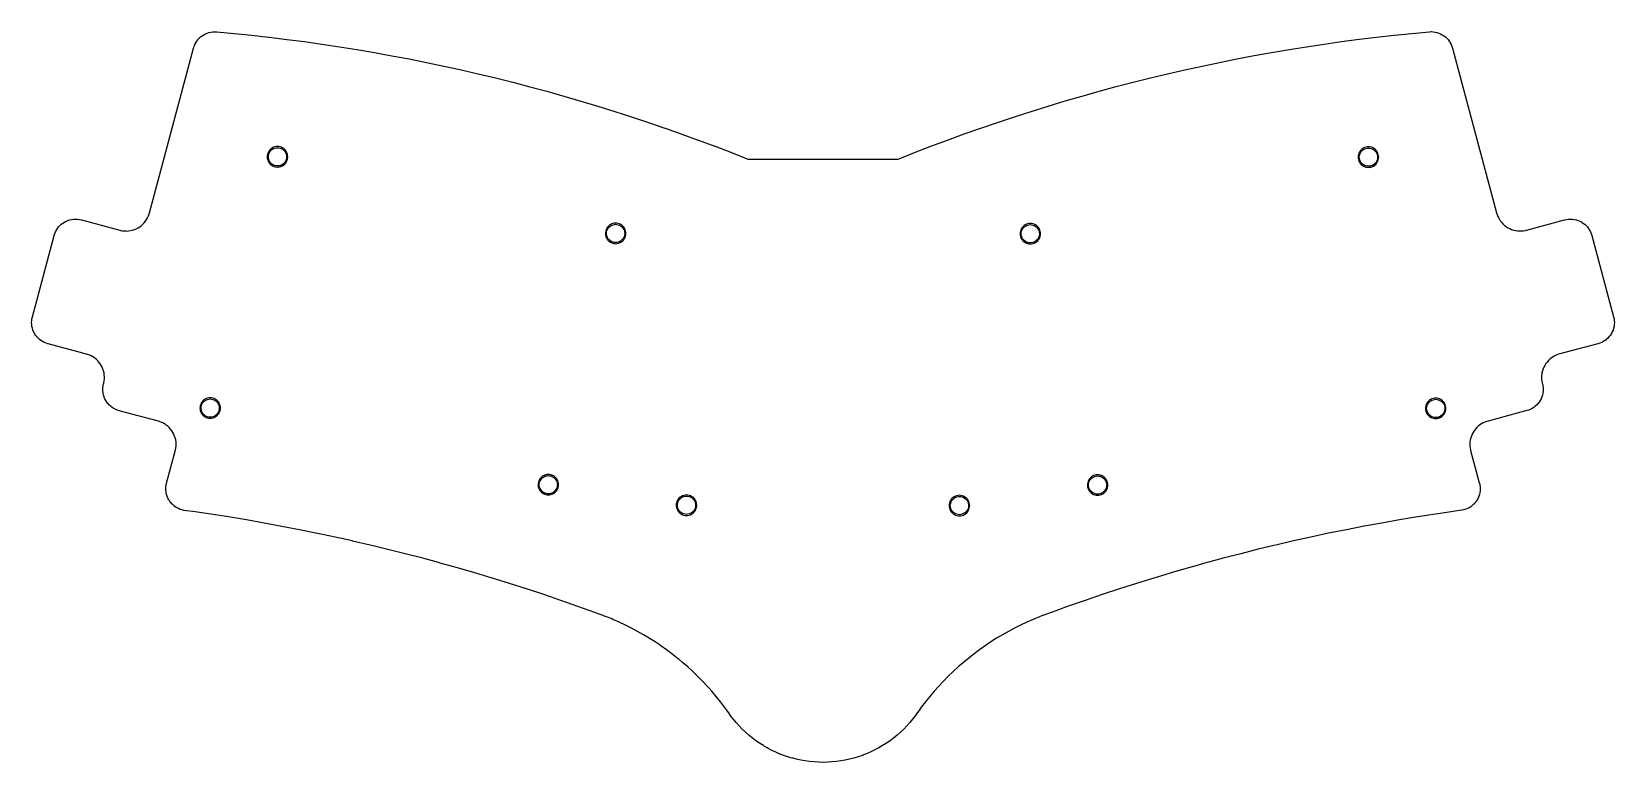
# Model space of a CAD drawing. Extents: x 38 to 386, y -248 to -87.
import ezdxf

# ---------------------------------------------------------------- set-up
doc = ezdxf.new("R2010")
doc.units = 0
doc.layers.add('BLACK', color=7, linetype='CONTINUOUS')

msp = doc.modelspace()

# ---------------------------------------------------------------- linework, layer by layer
at = {"layer": 'BLACK', "linetype": 'CONTINUOUS'}
for p, q in [((74.116057, -90.524618), (74.272576, -90.145584)), ((74.272576, -90.145584), (74.277077, -90.135896)), ((74.277077, -90.135896), (74.465765, -89.771814)), ((74.465765, -89.771814), (74.471086, -89.762551)), ((74.471086, -89.762551), (74.690528, -89.416148)), ((74.690528, -89.416148), (74.696644, -89.407359)), ((74.696644, -89.407359), (74.945205, -89.081216)), ((74.945205, -89.081216), (74.952046, -89.073004)), ((74.952046, -89.073004), (75.227872, -88.769555)), ((75.227872, -88.769555), (75.235381, -88.761979)), ((75.235381, -88.761979), (75.536406, -88.483499)), ((75.536406, -88.483499), (75.544553, -88.476591)), ((75.544553, -88.476591), (75.868526, -88.225165)), ((75.868526, -88.225165), (75.877229, -88.218994)), ((75.877229, -88.218994), (76.221721, -87.996508)), ((76.221721, -87.996508), (76.230937, -87.991107)), ((76.230937, -87.991107), (76.593341, -87.79924)), ((76.593341, -87.79924), (76.603003, -87.794648)), ((76.603003, -87.794648), (76.980631, -87.634821)), ((76.980631, -87.634821), (76.990651, -87.631082)), ((76.990651, -87.631082), (77.380687, -87.504488)), ((77.380687, -87.504488), (77.390999, -87.501628)), ((77.390999, -87.501628), (77.790513, -87.409218)), ((77.790513, -87.409218), (77.801016, -87.407262)), ((77.801016, -87.407262), (78.207016, -87.349726)), ((78.207016, -87.349726), (78.217671, -87.348683)), ((78.217671, -87.348683), (78.627139, -87.326451)), ((78.627139, -87.326451), (78.637838, -87.326335)), ((78.637838, -87.326335), (79.05024, -87.339656)), ((79.05024, -87.339656), (79.055573, -87.339944)), ((79.055573, -87.339944), (79.09707, -87.343086)), ((79.09707, -87.343086), (79.097071, -87.343085)), ((79.097071, -87.343085), (79.105213, -87.343702)), ((79.105213, -87.343702), (79.114146, -87.343675)), ((79.114146, -87.343675), (82.91879, -87.69808)), ((82.91879, -87.69808), (82.919468, -87.698146)), ((82.919468, -87.698146), (86.789646, -88.095741)), ((86.789646, -88.095741), (86.79046, -88.095829)), ((86.79046, -88.095829), (90.477165, -88.509971)), ((90.477165, -88.509971), (90.656442, -88.53011)), ((90.656442, -88.53011), (90.657611, -88.530247)), ((90.657611, -88.530247), (94.519281, -89.001199)), ((94.519281, -89.001199), (94.520117, -89.001305)), ((94.520117, -89.001305), (98.377171, -89.50889)), ((98.377171, -89.50889), (98.3783, -89.509044)), ((98.3783, -89.509044), (102.230337, -90.05321)), ((102.230337, -90.05321), (102.231232, -90.053341)), ((102.231232, -90.053341), (106.078036, -90.63406)), ((318.789036, -90.624075), (322.635902, -90.043348)), ((322.635902, -90.043348), (322.636736, -90.043226)), ((322.636736, -90.043226), (326.488832, -89.499051)), ((326.488832, -89.499051), (326.489904, -89.498905)), ((326.489904, -89.498905), (330.347013, -88.991312)), ((330.347013, -88.991312), (330.347796, -88.991213)), ((330.347796, -88.991213), (334.209508, -88.520257)), ((334.209508, -88.520257), (334.210647, -88.520123)), ((334.210647, -88.520123), (338.076667, -88.085838)), ((338.076667, -88.085838), (338.077437, -88.085755)), ((338.077437, -88.085755), (341.947629, -87.68816)), ((341.947629, -87.68816), (341.94846, -87.688079)), ((341.94846, -87.688079), (345.816432, -87.327774)), ((345.816432, -87.327774), (345.823884, -87.327307)), ((345.823884, -87.327307), (346.234557, -87.314054)), ((346.234557, -87.314054), (346.245275, -87.314171)), ((346.245275, -87.314171), (346.654705, -87.336412)), ((346.654705, -87.336412), (346.665364, -87.337455)), ((346.665364, -87.337455), (347.071351, -87.394998)), ((347.071351, -87.394998), (347.081887, -87.39696)), ((347.081887, -87.39696), (347.48138, -87.489374)), ((347.48138, -87.489374), (347.491716, -87.492242)), ((347.491716, -87.492242), (347.881703, -87.618828)), ((347.881703, -87.618828), (347.891738, -87.622571)), ((347.891738, -87.622571), (348.269373, -87.782407)), ((348.269373, -87.782407), (348.279033, -87.786999)), ((348.279033, -87.786999), (348.641414, -87.978857)), ((348.641414, -87.978857), (348.650658, -87.984276)), ((348.650658, -87.984276), (348.995106, -88.206739)), ((348.995106, -88.206739), (349.003855, -88.212942)), ((349.003855, -88.212942), (349.019632, -88.225186)), ((349.019632, -88.225186), (349.32779, -88.46434)), ((349.32779, -88.46434), (349.335943, -88.471252)), ((349.335943, -88.471252), (349.636943, -88.749709)), ((349.636943, -88.749709), (349.644485, -88.757317)), ((349.644485, -88.757317), (349.920287, -89.060738)), ((349.920287, -89.060738), (349.927149, -89.068977)), ((349.927149, -89.068977), (350.175701, -89.395103)), ((350.175701, -89.395103), (350.181818, -89.403892)), ((350.181818, -89.403892), (350.370546, -89.701805)), ((350.370546, -89.701805), (350.401249, -89.750271)), ((350.401249, -89.750271), (350.406592, -89.759572)), ((350.406592, -89.759572), (350.595265, -90.123613)), ((350.595265, -90.123613), (350.599784, -90.133341)), ((350.599784, -90.133341), (350.756291, -90.512328)), ((67.585088, -114.830931), (73.98694, -90.933475)), ((73.98694, -90.933475), (73.988441, -90.928328)), ((73.988441, -90.928328), (74.018907, -90.831583)), ((74.018907, -90.831583), (74.112405, -90.534677)), ((74.112405, -90.534677), (74.116057, -90.524618)), ((106.078036, -90.63406), (106.078925, -90.634198)), ((106.078925, -90.634198), (109.920136, -91.251414)), ((109.920136, -91.251414), (109.921022, -91.251561)), ((109.921022, -91.251561), (113.755996, -91.905173)), ((113.755996, -91.905173), (113.756951, -91.90534)), ((113.756951, -91.90534), (117.585567, -92.595322)), ((117.585567, -92.595322), (117.58663, -92.595519)), ((117.58663, -92.595519), (121.408563, -93.321816)), ((121.408563, -93.321816), (121.409418, -93.321982)), ((121.409418, -93.321982), (125.224286, -94.084521)), ((299.642776, -94.074537), (303.457725, -93.311984)), ((303.457725, -93.311984), (303.458501, -93.311832)), ((303.458501, -93.311832), (307.28051, -92.585521)), ((307.28051, -92.585521), (307.281498, -92.585339)), ((307.281498, -92.585339), (311.110186, -91.895344)), ((311.110186, -91.895344), (311.111069, -91.895189)), ((311.111069, -91.895189), (314.946122, -91.241565)), ((314.946122, -91.241565), (314.946938, -91.241429)), ((314.946938, -91.241429), (318.788211, -90.624203)), ((318.788211, -90.624203), (318.789036, -90.624075)), ((350.756291, -90.512328), (350.759952, -90.52241)), ((350.759952, -90.52241), (350.884285, -90.917207)), ((350.884285, -90.917207), (350.885789, -90.922368)), ((350.885789, -90.922368), (360.586265, -127.133247)), ((125.224286, -94.084521), (125.225332, -94.084735)), ((125.225332, -94.084735), (129.03288, -94.883464)), ((129.03288, -94.883464), (129.033707, -94.883643)), ((129.033707, -94.883643), (132.552766, -95.656795)), ((132.552766, -95.656795), (132.83332, -95.718434)), ((132.83332, -95.718434), (132.834471, -95.718692)), ((132.834471, -95.718692), (136.625918, -96.589492)), ((136.625918, -96.589492), (136.626828, -96.589705)), ((136.626828, -96.589705), (140.410186, -97.496533)), ((284.456871, -97.48655), (288.240317, -96.579702)), ((288.240317, -96.579702), (288.241131, -96.579512)), ((288.241131, -96.579512), (292.032678, -95.70869)), ((292.032678, -95.70869), (292.033742, -95.708451)), ((292.033742, -95.708451), (295.833448, -94.873639)), ((295.833448, -94.873639), (295.834186, -94.87348)), ((295.834186, -94.87348), (299.641814, -94.074734)), ((299.641814, -94.074734), (299.642776, -94.074537)), ((140.410186, -97.496533), (140.410991, -97.49673)), ((140.410991, -97.49673), (144.185507, -98.439409)), ((144.185507, -98.439409), (144.186395, -98.439635)), ((144.186395, -98.439635), (147.951604, -99.418047)), ((147.951604, -99.418047), (147.95258, -99.418305)), ((147.95258, -99.418305), (151.708486, -100.432449)), ((151.708486, -100.432449), (151.709275, -100.432666)), ((151.709275, -100.432666), (155.455405, -101.482417)), ((269.41159, -101.472454), (273.157881, -100.422658)), ((273.157881, -100.422658), (273.158562, -100.42247)), ((273.158562, -100.42247), (276.914572, -99.408298)), ((276.914572, -99.408298), (276.915443, -99.408068)), ((276.915443, -99.408068), (280.680764, -98.429627)), ((280.680764, -98.429627), (280.681551, -98.429426)), ((280.681551, -98.429426), (284.456164, -97.486723)), ((284.456164, -97.486723), (284.456871, -97.48655)), ((155.455405, -101.482417), (155.456323, -101.482679)), ((155.456323, -101.482679), (159.192256, -102.56792)), ((159.192256, -102.56792), (159.193229, -102.568208)), ((159.193229, -102.568208), (162.918531, -103.688808)), ((162.918531, -103.688808), (162.919502, -103.689104)), ((162.919502, -103.689104), (166.634057, -104.845029)), ((258.232965, -104.835058), (261.947656, -103.679093)), ((261.947656, -103.679093), (261.948508, -103.678832)), ((261.948508, -103.678832), (265.673877, -102.558212)), ((265.673877, -102.558212), (265.674847, -102.557925)), ((265.674847, -102.557925), (269.41089, -101.472654)), ((269.41089, -101.472654), (269.41159, -101.472454)), ((166.634057, -104.845029), (166.635157, -104.845377)), ((166.635157, -104.845377), (170.338632, -106.036522)), ((170.338632, -106.036522), (170.339517, -106.036812)), ((170.339517, -106.036812), (174.031531, -107.263058)), ((174.031531, -107.263058), (174.032384, -107.263345)), ((174.032384, -107.263345), (177.684511, -108.514953)), ((247.154468, -108.514595), (250.834782, -107.253328)), ((250.834782, -107.253328), (250.835507, -107.253084)), ((250.835507, -107.253084), (254.527656, -106.026793)), ((254.527656, -106.026793), (254.528415, -106.026545)), ((254.528415, -106.026545), (258.232007, -104.835361)), ((258.232007, -104.835361), (258.232965, -104.835058)), ((177.684511, -108.514953), (177.71255, -108.524562)), ((177.71255, -108.524562), (177.713641, -108.524941)), ((177.713641, -108.524941), (181.381585, -109.821)), ((181.381585, -109.821), (181.382542, -109.821343)), ((181.382542, -109.821343), (185.01174, -111.142589)), ((185.01174, -111.142589), (185.038082, -111.152179)), ((185.038082, -111.152179), (185.039178, -111.152584)), ((185.039178, -111.152584), (188.681935, -112.518058)), ((236.185106, -112.508084), (239.827996, -111.14256)), ((239.827996, -111.14256), (239.828947, -111.142208)), ((239.828947, -111.142208), (243.484624, -109.811324)), ((243.484624, -109.811324), (243.485446, -109.811029)), ((243.485446, -109.811029), (247.153528, -108.514922)), ((247.153528, -108.514922), (247.154468, -108.514595)), ((64.287478, -127.140571), (67.585088, -114.830931)), ((90.216939, -114.536575), (90.197646, -114.830931)), ((90.197646, -114.830931), (90.197646, -114.830946)), ((90.197646, -114.830946), (90.216939, -115.125302)), ((90.216943, -114.536548), (90.216939, -114.536575)), ((90.274493, -114.247222), (90.216943, -114.536548)), ((90.274496, -114.247208), (90.274493, -114.247222)), ((90.369324, -113.967858), (90.274496, -114.247208)), ((90.499803, -113.703273), (90.369324, -113.967858)), ((90.452975, -114.830939), (90.473332, -114.546309)), ((90.473332, -115.115569), (90.452975, -114.830939)), ((90.473332, -114.546309), (90.533989, -114.267474)), ((90.663703, -113.45798), (90.499803, -113.703273)), ((90.533989, -114.267474), (90.633711, -114.000109)), ((90.633711, -114.000109), (90.770468, -113.749657)), ((90.858216, -113.23618), (90.663703, -113.45798)), ((90.770468, -113.749657), (90.941476, -113.521218)), ((91.080016, -113.041667), (90.858216, -113.23618)), ((90.941476, -113.521218), (91.143254, -113.31944)), ((91.325309, -112.877767), (91.080016, -113.041667)), ((91.143254, -113.31944), (91.371693, -113.148432)), ((91.589894, -112.747288), (91.325309, -112.877767)), ((91.371693, -113.148432), (91.622145, -113.011675)), ((91.869244, -112.65246), (91.589894, -112.747288)), ((91.622145, -113.011675), (91.88951, -112.911953)), ((91.869258, -112.652457), (91.869244, -112.65246)), ((92.158584, -112.594907), (91.869258, -112.652457)), ((91.88951, -112.911953), (92.168345, -112.851296)), ((92.158587, -112.594906), (92.158584, -112.594907)), ((92.158595, -112.594905), (92.158587, -112.594906)), ((92.158599, -112.594904), (92.158595, -112.594905)), ((92.158611, -112.594903), (92.158599, -112.594904)), ((92.452968, -112.57561), (92.158611, -112.594903)), ((92.168345, -112.851296), (92.452975, -112.830939)), ((92.452982, -112.57561), (92.452968, -112.57561)), ((92.452975, -112.830939), (92.737605, -112.851296)), ((92.747338, -112.594903), (92.452982, -112.57561)), ((92.737605, -112.851296), (93.01644, -112.911953)), ((92.747348, -112.594904), (92.747338, -112.594903)), ((92.747355, -112.594905), (92.747348, -112.594904)), ((93.036697, -112.652458), (92.747355, -112.594905)), ((93.01644, -112.911953), (93.283805, -113.011675)), ((93.036699, -112.652458), (93.036697, -112.652458)), ((93.036705, -112.65246), (93.036699, -112.652458)), ((93.316055, -112.747288), (93.036705, -112.65246)), ((93.283805, -113.011675), (93.534257, -113.148432)), ((93.580635, -112.877764), (93.316055, -112.747288)), ((93.534257, -113.148432), (93.762696, -113.31944)), ((93.580642, -112.877768), (93.580635, -112.877764)), ((93.82593, -113.041664), (93.580642, -112.877768)), ((93.762696, -113.31944), (93.964474, -113.521218)), ((94.047733, -113.23618), (93.82593, -113.041664)), ((93.964474, -113.521218), (94.135482, -113.749657)), ((94.19963, -113.409386), (94.047733, -113.23618)), ((94.135482, -113.749657), (94.272239, -114.000109)), ((94.242248, -113.457982), (94.19963, -113.409386)), ((94.406147, -113.703275), (94.242248, -113.457982)), ((94.272239, -114.000109), (94.371961, -114.267474)), ((94.371961, -114.267474), (94.432618, -114.546309)), ((94.536627, -113.967862), (94.406147, -113.703275)), ((94.432618, -114.546309), (94.452975, -114.830939)), ((94.452975, -114.830939), (94.432618, -115.115569)), ((94.631456, -114.247217), (94.536627, -113.967862)), ((94.689009, -114.536559), (94.631456, -114.247217)), ((94.68901, -114.536575), (94.689009, -114.536559)), ((94.708304, -114.830931), (94.68901, -114.536575)), ((94.703535, -114.903698), (94.708304, -114.830946)), ((94.708304, -114.830946), (94.708304, -114.830931)), ((188.681935, -112.518058), (188.682869, -112.518414)), ((188.682869, -112.518414), (192.312412, -113.918366)), ((192.312412, -113.918366), (192.31336, -113.918736)), ((192.31336, -113.918736), (195.928406, -115.352659)), ((230.045361, -114.903698), (232.553807, -113.908713)), ((232.553807, -113.908713), (232.55461, -113.9084)), ((232.55461, -113.9084), (236.184315, -112.508386)), ((236.184315, -112.508386), (236.185106, -112.508084)), ((330.164498, -114.609342), (330.145205, -114.903698)), ((330.164502, -114.609315), (330.164498, -114.609342)), ((330.222052, -114.319989), (330.164502, -114.609315)), ((330.222055, -114.319975), (330.222052, -114.319989)), ((330.316883, -114.040625), (330.222055, -114.319975)), ((330.447362, -113.77604), (330.316883, -114.040625)), ((330.400534, -114.903706), (330.420891, -114.619076)), ((330.420891, -114.619076), (330.481548, -114.340241)), ((330.611262, -113.530747), (330.447362, -113.77604)), ((330.481548, -114.340241), (330.58127, -114.072876)), ((330.58127, -114.072876), (330.718027, -113.822424)), ((330.805775, -113.308947), (330.611262, -113.530747)), ((330.718027, -113.822424), (330.889035, -113.593985)), ((331.027575, -113.114434), (330.805775, -113.308947)), ((330.889035, -113.593985), (331.090813, -113.392207)), ((331.272868, -112.950534), (331.027575, -113.114434)), ((331.090813, -113.392207), (331.319252, -113.221199)), ((331.537453, -112.820055), (331.272868, -112.950534)), ((331.319252, -113.221199), (331.569704, -113.084442)), ((331.816803, -112.725227), (331.537453, -112.820055)), ((331.569704, -113.084442), (331.837069, -112.98472)), ((331.816817, -112.725224), (331.816803, -112.725227)), ((332.106143, -112.667674), (331.816817, -112.725224)), ((331.837069, -112.98472), (332.115904, -112.924063)), ((332.106146, -112.667673), (332.106143, -112.667674)), ((332.106154, -112.667672), (332.106146, -112.667673)), ((332.106158, -112.667671), (332.106154, -112.667672)), ((332.10617, -112.66767), (332.106158, -112.667671)), ((332.400527, -112.648377), (332.10617, -112.66767)), ((332.115904, -112.924063), (332.400534, -112.903706)), ((332.400541, -112.648377), (332.400527, -112.648377)), ((332.400534, -112.903706), (332.685164, -112.924063)), ((332.694897, -112.66767), (332.400541, -112.648377)), ((332.685164, -112.924063), (332.963999, -112.98472)), ((332.694907, -112.667671), (332.694897, -112.66767)), ((332.694914, -112.667672), (332.694907, -112.667671)), ((332.984256, -112.725225), (332.694914, -112.667672)), ((332.963999, -112.98472), (333.231364, -113.084442)), ((332.984258, -112.725225), (332.984256, -112.725225)), ((332.984264, -112.725227), (332.984258, -112.725225)), ((333.263614, -112.820055), (332.984264, -112.725227)), ((333.231364, -113.084442), (333.481816, -113.221199)), ((333.528194, -112.950531), (333.263614, -112.820055)), ((333.481816, -113.221199), (333.710255, -113.392207)), ((333.528201, -112.950535), (333.528194, -112.950531)), ((333.773489, -113.114431), (333.528201, -112.950535)), ((333.710255, -113.392207), (333.912033, -113.593985)), ((333.995292, -113.308947), (333.773489, -113.114431)), ((333.912033, -113.593985), (334.083041, -113.822424)), ((334.12599, -113.45798), (333.995292, -113.308947)), ((334.083041, -113.822424), (334.219798, -114.072876)), ((334.189807, -113.530749), (334.12599, -113.45798)), ((334.298576, -113.693535), (334.189807, -113.530749)), ((334.219798, -114.072876), (334.31952, -114.340241)), ((334.305083, -113.703273), (334.298576, -113.693535)), ((334.353706, -113.776042), (334.305083, -113.703273)), ((334.31952, -114.340241), (334.380177, -114.619076)), ((334.484186, -114.040629), (334.353706, -113.776042)), ((334.380177, -114.619076), (334.400534, -114.903706)), ((334.579015, -114.319984), (334.484186, -114.040629)), ((334.636568, -114.609326), (334.579015, -114.319984)), ((334.636569, -114.609342), (334.636568, -114.609326)), ((334.655863, -114.903698), (334.636569, -114.609342)), ((90.216939, -115.125302), (90.21694, -115.125312)), ((90.21694, -115.125312), (90.216941, -115.125319)), ((90.216941, -115.125319), (90.263916, -115.361483)), ((90.263916, -115.361483), (90.274493, -115.414655)), ((90.274493, -115.414655), (90.274496, -115.414669)), ((90.274496, -115.414669), (90.369324, -115.694019)), ((90.369324, -115.694019), (90.4998, -115.958599)), ((90.533989, -115.394404), (90.473332, -115.115569)), ((90.4998, -115.958599), (90.499804, -115.958606)), ((90.499804, -115.958606), (90.6637, -116.203894)), ((90.633711, -115.661769), (90.533989, -115.394404)), ((90.770468, -115.912221), (90.633711, -115.661769)), ((90.6637, -116.203894), (90.858216, -116.425697)), ((90.941476, -116.14066), (90.770468, -115.912221)), ((90.858216, -116.425697), (91.080018, -116.620212)), ((91.143254, -116.342438), (90.941476, -116.14066)), ((91.080018, -116.620212), (91.32531, -116.784111)), ((91.371693, -116.513446), (91.143254, -116.342438)), ((91.32531, -116.784111), (91.589898, -116.914591)), ((91.622145, -116.650203), (91.371693, -116.513446)), ((91.589898, -116.914591), (91.869253, -117.00942)), ((91.88951, -116.749925), (91.622145, -116.650203)), ((91.869253, -117.00942), (92.158595, -117.066973)), ((92.168345, -116.810582), (91.88951, -116.749925)), ((92.158595, -117.066973), (92.186863, -117.068825)), ((92.452975, -116.830939), (92.168345, -116.810582)), ((92.186863, -117.068825), (92.452968, -117.086268)), ((92.452968, -117.086268), (92.452975, -117.086268)), ((92.737605, -116.810582), (92.452975, -116.830939)), ((92.452975, -117.086268), (92.452982, -117.086268)), ((92.452982, -117.086268), (92.68865, -117.07082)), ((92.68865, -117.07082), (92.747355, -117.066973)), ((93.01644, -116.749925), (92.737605, -116.810582)), ((92.747355, -117.066973), (93.036697, -117.00942)), ((93.283805, -116.650203), (93.01644, -116.749925)), ((93.036697, -117.00942), (93.316052, -116.914591)), ((93.534257, -116.513446), (93.283805, -116.650203)), ((93.316052, -116.914591), (93.58064, -116.784111)), ((93.762696, -116.342438), (93.534257, -116.513446)), ((93.58064, -116.784111), (93.825932, -116.620212)), ((93.964474, -116.14066), (93.762696, -116.342438)), ((93.825932, -116.620212), (94.047733, -116.425697)), ((94.135482, -115.912221), (93.964474, -116.14066)), ((94.047733, -116.425697), (94.242248, -116.203896)), ((94.272239, -115.661769), (94.135482, -115.912221)), ((94.242248, -116.203896), (94.406147, -115.958604)), ((94.371961, -115.394404), (94.272239, -115.661769)), ((94.432618, -115.115569), (94.371961, -115.394404)), ((94.406147, -115.958604), (94.536627, -115.694016)), ((94.536627, -115.694016), (94.631456, -115.414661)), ((94.631456, -115.414661), (94.689009, -115.125319)), ((94.689009, -115.125319), (94.703535, -114.903698)), ((195.928406, -115.352659), (195.930054, -115.353328)), ((195.930054, -115.353328), (195.973797, -115.371431)), ((195.973797, -115.371431), (195.9738, -115.371432)), ((195.9738, -115.371432), (196.017391, -115.371418)), ((196.017391, -115.371418), (196.021483, -115.371486)), ((196.021483, -115.371486), (196.049793, -115.372429)), ((196.049793, -115.372429), (196.059351, -115.372748)), ((196.059351, -115.372748), (196.059352, -115.372747)), ((196.059352, -115.372747), (196.059358, -115.372748)), ((196.059358, -115.372748), (196.059363, -115.372746)), ((196.059363, -115.372746), (196.060131, -115.372637)), ((196.060131, -115.372637), (196.077563, -115.371399)), ((196.077563, -115.371399), (228.789691, -115.361433)), ((228.789691, -115.361433), (228.807185, -115.362668)), ((228.807185, -115.362668), (228.807744, -115.362747)), ((228.807744, -115.362747), (228.807746, -115.362748)), ((228.807746, -115.362748), (228.807747, -115.362747)), ((228.807747, -115.362747), (228.807748, -115.362748)), ((228.807748, -115.362748), (228.81195, -115.362607)), ((228.81195, -115.362607), (228.845711, -115.361482)), ((228.845711, -115.361482), (228.849754, -115.361414)), ((228.849754, -115.361414), (228.893457, -115.361402)), ((228.893457, -115.361402), (228.937099, -115.343309)), ((228.937099, -115.343309), (228.938598, -115.3427)), ((228.938598, -115.3427), (230.045361, -114.903698)), ((330.145205, -114.903698), (330.145205, -114.903713)), ((330.145205, -114.903713), (330.164498, -115.198069)), ((330.164498, -115.198069), (330.164499, -115.198079)), ((330.164499, -115.198079), (330.1645, -115.198086)), ((330.1645, -115.198086), (330.198977, -115.371418)), ((330.198977, -115.371418), (330.222052, -115.487422)), ((330.222052, -115.487422), (330.222055, -115.487436)), ((330.222055, -115.487436), (330.316883, -115.766786)), ((330.316883, -115.766786), (330.447359, -116.031366)), ((330.420891, -115.188336), (330.400534, -114.903706)), ((330.481548, -115.467171), (330.420891, -115.188336)), ((330.447359, -116.031366), (330.447363, -116.031373)), ((330.447363, -116.031373), (330.611259, -116.276661)), ((330.58127, -115.734536), (330.481548, -115.467171)), ((330.718027, -115.984988), (330.58127, -115.734536)), ((330.611259, -116.276661), (330.805775, -116.498464)), ((330.889035, -116.213427), (330.718027, -115.984988)), ((330.805775, -116.498464), (331.027578, -116.69298)), ((331.090813, -116.415205), (330.889035, -116.213427)), ((331.027578, -116.69298), (331.272866, -116.856876)), ((331.319252, -116.586213), (331.090813, -116.415205)), ((331.272866, -116.856876), (331.272869, -116.856878)), ((331.272869, -116.856878), (331.537457, -116.987358)), ((331.569704, -116.72297), (331.319252, -116.586213)), ((331.537457, -116.987358), (331.816812, -117.082187)), ((331.837069, -116.822692), (331.569704, -116.72297)), ((331.816812, -117.082187), (332.106154, -117.13974)), ((332.115904, -116.883349), (331.837069, -116.822692)), ((332.106154, -117.13974), (332.134422, -117.141592)), ((332.400534, -116.903706), (332.115904, -116.883349)), ((332.134422, -117.141592), (332.400527, -117.159035)), ((332.400527, -117.159035), (332.400534, -117.159035)), ((332.685164, -116.883349), (332.400534, -116.903706)), ((332.400534, -117.159035), (332.400541, -117.159035)), ((332.400541, -117.159035), (332.636209, -117.143587)), ((332.636209, -117.143587), (332.694914, -117.13974)), ((332.963999, -116.822692), (332.685164, -116.883349)), ((332.694914, -117.13974), (332.984256, -117.082187)), ((333.231364, -116.72297), (332.963999, -116.822692)), ((332.984256, -117.082187), (333.263611, -116.987358)), ((333.481816, -116.586213), (333.231364, -116.72297)), ((333.263611, -116.987358), (333.528199, -116.856878)), ((333.710255, -116.415205), (333.481816, -116.586213)), ((333.528199, -116.856878), (333.773491, -116.692979)), ((333.912033, -116.213427), (333.710255, -116.415205)), ((333.773491, -116.692979), (333.995292, -116.498464)), ((334.083041, -115.984988), (333.912033, -116.213427)), ((333.995292, -116.498464), (334.189807, -116.276663)), ((334.219798, -115.734536), (334.083041, -115.984988)), ((334.189807, -116.276663), (334.353706, -116.031371)), ((334.31952, -115.467171), (334.219798, -115.734536)), ((334.380177, -115.188336), (334.31952, -115.467171)), ((334.353706, -116.031371), (334.484186, -115.766783)), ((334.400534, -114.903706), (334.380177, -115.188336)), ((334.484186, -115.766783), (334.579015, -115.487428)), ((334.579015, -115.487428), (334.636568, -115.198086)), ((334.636568, -115.198086), (334.641337, -115.125329)), ((334.641337, -115.125329), (334.655863, -114.903713)), ((334.655863, -114.903713), (334.655863, -114.903698)), ((46.368151, -128.820525), (46.759684, -128.697076)), ((46.759684, -128.697076), (46.770098, -128.694285)), ((46.770098, -128.694285), (47.170905, -128.60543)), ((47.170905, -128.60543), (47.181516, -128.603559)), ((47.181516, -128.603559), (47.588533, -128.549976)), ((47.588533, -128.549976), (47.599267, -128.549036)), ((47.599267, -128.549036), (48.009395, -128.531132)), ((48.009395, -128.531132), (48.020206, -128.531132)), ((48.020206, -128.531132), (48.430328, -128.54904)), ((48.430328, -128.54904), (48.44107, -128.54998)), ((48.44107, -128.54998), (48.848075, -128.603565)), ((48.848075, -128.603565), (48.858702, -128.605438)), ((48.858702, -128.605438), (49.262224, -128.6949)), ((49.262224, -128.6949), (49.267404, -128.696168)), ((49.267404, -128.696168), (49.307432, -128.706894)), ((49.307432, -128.706894), (49.318079, -128.709747)), ((49.318079, -128.709747), (49.318232, -128.709773)), ((49.318232, -128.709773), (57.792297, -130.978199)), ((63.422555, -128.976054), (63.66879, -128.610268)), ((63.66879, -128.610268), (63.883977, -128.225398)), ((63.883977, -128.225398), (64.066647, -127.824072)), ((64.066647, -127.824072), (64.21555, -127.409031)), ((64.21555, -127.409031), (64.256228, -127.257214)), ((64.256228, -127.257214), (64.256237, -127.257192)), ((64.256237, -127.257192), (64.259719, -127.244192)), ((64.259719, -127.244192), (64.259721, -127.244191)), ((64.259721, -127.244191), (64.272612, -127.196072)), ((64.272612, -127.196072), (64.284043, -127.153407)), ((64.284042, -127.153405), (64.287476, -127.140592)), ((64.284043, -127.153407), (64.284042, -127.153405)), ((64.287476, -127.140592), (64.287478, -127.140571)), ((360.586265, -127.133247), (360.586258, -127.133248)), ((360.586258, -127.133248), (360.58628, -127.133304)), ((360.58628, -127.133304), (360.586672, -127.13477)), ((360.586672, -127.13477), (360.58667, -127.13482)), ((360.58667, -127.13482), (360.656838, -127.39673)), ((360.656838, -127.39673), (360.76642, -127.702197)), ((360.76642, -127.702197), (360.805732, -127.81178)), ((360.805732, -127.81178), (360.820945, -127.845205)), ((360.820945, -127.845205), (360.98839, -128.21311)), ((360.98839, -128.21311), (360.988392, -128.213113)), ((360.988392, -128.213113), (360.988394, -128.213117)), ((360.988394, -128.213117), (361.203575, -128.597997)), ((361.203575, -128.597997), (361.290886, -128.727704)), ((361.290886, -128.727704), (361.449804, -128.963791)), ((367.184451, -130.937969), (375.553922, -128.697536)), ((375.553922, -128.697536), (375.554101, -128.697505)), ((375.554101, -128.697505), (375.564986, -128.694587)), ((375.564986, -128.694587), (375.564989, -128.694588)), ((375.564989, -128.694588), (375.605066, -128.683847)), ((375.605066, -128.683847), (375.610253, -128.682578)), ((375.610253, -128.682578), (376.013723, -128.59311)), ((376.013723, -128.59311), (376.024336, -128.591238)), ((376.024336, -128.591238), (376.431352, -128.537636)), ((376.431352, -128.537636), (376.442086, -128.536695)), ((376.442086, -128.536695), (376.852229, -128.518773)), ((376.852229, -128.518773), (376.863039, -128.518773)), ((376.863039, -128.518773), (377.273155, -128.536665)), ((377.273155, -128.536665), (377.283901, -128.537604)), ((377.283901, -128.537604), (377.690923, -128.591179)), ((377.690923, -128.591179), (377.701563, -128.593055)), ((377.701563, -128.593055), (378.102345, -128.681898)), ((378.102345, -128.681898), (378.112771, -128.684691)), ((378.112771, -128.684691), (378.153514, -128.697537)), ((378.153514, -128.697537), (378.504282, -128.808128)), ((38.547622, -150.024944), (43.335353, -132.164573)), ((43.335353, -132.164573), (43.335377, -132.164511)), ((43.335377, -132.164511), (43.349161, -132.113068)), ((43.349161, -132.113068), (43.350675, -132.107873)), ((43.350675, -132.107873), (43.354736, -132.094995)), ((43.354736, -132.094995), (43.474933, -131.713767)), ((43.474933, -131.713767), (43.478633, -131.703604)), ((43.478633, -131.703604), (43.479528, -131.701443)), ((43.479528, -131.701443), (43.488694, -131.679314)), ((43.488694, -131.679314), (43.635724, -131.324346)), ((43.635724, -131.324346), (43.640276, -131.314583)), ((43.640276, -131.314583), (43.829838, -130.950433)), ((43.829838, -130.950433), (43.835231, -130.941092)), ((43.835231, -130.941092), (44.055806, -130.594856)), ((44.055806, -130.594856), (44.061996, -130.586017)), ((44.061996, -130.586017), (44.311892, -130.260343)), ((44.311892, -130.260343), (44.318842, -130.252061)), ((44.318842, -130.252061), (44.596191, -129.949386)), ((44.596191, -129.949386), (44.603807, -129.941771)), ((44.603807, -129.941771), (44.90647, -129.66443)), ((44.90647, -129.66443), (44.914739, -129.657492)), ((44.914739, -129.657492), (45.240429, -129.407581)), ((45.240429, -129.407581), (45.249272, -129.40139)), ((45.249272, -129.40139), (45.595502, -129.180817)), ((45.595502, -129.180817), (45.604823, -129.175435)), ((45.604823, -129.175435), (45.968976, -128.985869)), ((45.968976, -128.985869), (45.978744, -128.981314)), ((45.978744, -128.981314), (46.358037, -128.824206)), ((46.358037, -128.824206), (46.368151, -128.820525)), ((57.792297, -130.978199), (57.792297, -130.978198)), ((57.792297, -130.978198), (57.804865, -130.981563)), ((57.804865, -130.981563), (57.804864, -130.981564)), ((57.804864, -130.981564), (57.804915, -130.981572)), ((57.804915, -130.981572), (57.906522, -131.008799)), ((57.906522, -131.008799), (57.957053, -131.02234)), ((57.957053, -131.02234), (57.957055, -131.02234)), ((57.957055, -131.02234), (57.957065, -131.022343)), ((57.957065, -131.022343), (58.390951, -131.100912)), ((58.390951, -131.100912), (58.829844, -131.143381)), ((58.829844, -131.143381), (59.050294, -131.146421)), ((59.050294, -131.146421), (59.270732, -131.149462)), ((59.270732, -131.149462), (59.270734, -131.149461)), ((59.270734, -131.149461), (59.270745, -131.149462)), ((59.270745, -131.149462), (59.710643, -131.119112)), ((59.710643, -131.119112), (60.146531, -131.052538)), ((60.146531, -131.052538), (60.575433, -130.950196)), ((60.575433, -130.950196), (60.994418, -130.812785)), ((60.994418, -130.812785), (61.400625, -130.641243)), ((61.400625, -130.641243), (61.791278, -130.436742)), ((61.791278, -130.436742), (62.16371, -130.200679)), ((62.16371, -130.200679), (62.515375, -129.934667)), ((62.515375, -129.934667), (62.843871, -129.640522)), ((62.843871, -129.640522), (63.146955, -129.320255)), ((63.146955, -129.320255), (63.422555, -128.976054)), ((164.590473, -131.384958), (164.57118, -131.679314)), ((164.57118, -131.679314), (164.57118, -131.679329)), ((164.57118, -131.679329), (164.590473, -131.973685)), ((164.590477, -131.384931), (164.590473, -131.384958)), ((164.590473, -131.973685), (164.590474, -131.973695)), ((164.590474, -131.973695), (164.590475, -131.973702)), ((164.590475, -131.973702), (164.62616, -132.153107)), ((164.648027, -131.095605), (164.590477, -131.384931)), ((164.62616, -132.153107), (164.648027, -132.263038)), ((164.64803, -131.095591), (164.648027, -131.095605)), ((164.648027, -132.263038), (164.64803, -132.263052)), ((164.742858, -130.816241), (164.64803, -131.095591)), ((164.64803, -132.263052), (164.742858, -132.542402)), ((164.873337, -130.551656), (164.742858, -130.816241)), ((164.826509, -131.679322), (164.846866, -131.394692)), ((164.846866, -131.963952), (164.826509, -131.679322)), ((164.846866, -131.394692), (164.907523, -131.115857)), ((164.907523, -132.242787), (164.846866, -131.963952)), ((165.037237, -130.306363), (164.873337, -130.551656)), ((164.907523, -131.115857), (165.007245, -130.848492)), ((165.007245, -132.510152), (164.907523, -132.242787)), ((165.007245, -130.848492), (165.144002, -130.59804)), ((165.23175, -130.084563), (165.037237, -130.306363)), ((165.144002, -130.59804), (165.31501, -130.369601)), ((165.45355, -129.89005), (165.23175, -130.084563)), ((165.31501, -130.369601), (165.516788, -130.167823)), ((165.698843, -129.72615), (165.45355, -129.89005)), ((165.516788, -130.167823), (165.745227, -129.996815)), ((165.963428, -129.595671), (165.698843, -129.72615)), ((165.745227, -129.996815), (165.995679, -129.860058)), ((166.242778, -129.500843), (165.963428, -129.595671)), ((165.995679, -129.860058), (166.263044, -129.760336)), ((166.242792, -129.50084), (166.242778, -129.500843)), ((166.532118, -129.44329), (166.242792, -129.50084)), ((166.263044, -129.760336), (166.541879, -129.699679)), ((166.532121, -129.443289), (166.532118, -129.44329)), ((166.532129, -129.443288), (166.532121, -129.443289)), ((166.532133, -129.443287), (166.532129, -129.443288)), ((166.532145, -129.443286), (166.532133, -129.443287)), ((166.826502, -129.423993), (166.532145, -129.443286)), ((166.541879, -129.699679), (166.826509, -129.679322)), ((166.826516, -129.423993), (166.826502, -129.423993)), ((166.826509, -129.679322), (167.111139, -129.699679)), ((167.120872, -129.443286), (166.826516, -129.423993)), ((167.111139, -129.699679), (167.389974, -129.760336)), ((167.120882, -129.443287), (167.120872, -129.443286)), ((167.120889, -129.443288), (167.120882, -129.443287)), ((167.410231, -129.500841), (167.120889, -129.443288)), ((167.389974, -129.760336), (167.657339, -129.860058)), ((167.410233, -129.500841), (167.410231, -129.500841)), ((167.410239, -129.500843), (167.410233, -129.500841)), ((167.689589, -129.595671), (167.410239, -129.500843)), ((167.657339, -129.860058), (167.907791, -129.996815)), ((167.954169, -129.726147), (167.689589, -129.595671)), ((167.907791, -129.996815), (168.13623, -130.167823)), ((167.954176, -129.726151), (167.954169, -129.726147)), ((168.199464, -129.890047), (167.954176, -129.726151)), ((168.13623, -130.167823), (168.338008, -130.369601)), ((168.421267, -130.084563), (168.199464, -129.890047)), ((168.338008, -130.369601), (168.509016, -130.59804)), ((168.571656, -130.256049), (168.421267, -130.084563)), ((168.509016, -130.59804), (168.645773, -130.848492)), ((168.615782, -130.306365), (168.571656, -130.256049)), ((168.779681, -130.551658), (168.615782, -130.306365)), ((168.645773, -130.848492), (168.745495, -131.115857)), ((168.745495, -132.242787), (168.645773, -132.510152)), ((168.745495, -131.115857), (168.806152, -131.394692)), ((168.806152, -131.963952), (168.745495, -132.242787)), ((168.910161, -130.816245), (168.779681, -130.551658)), ((168.806152, -131.394692), (168.826509, -131.679322)), ((168.826509, -131.679322), (168.806152, -131.963952)), ((169.00499, -131.0956), (168.910161, -130.816245)), ((168.910161, -132.542399), (169.00499, -132.263044)), ((169.062543, -131.384942), (169.00499, -131.0956)), ((169.00499, -132.263044), (169.062543, -131.973702)), ((169.062544, -131.384958), (169.062543, -131.384942)), ((169.062543, -131.973702), (169.06639, -131.914997)), ((169.081838, -131.679314), (169.062544, -131.384958)), ((169.06639, -131.914997), (169.077069, -131.752082)), ((169.077069, -131.752082), (169.081838, -131.679329)), ((169.081838, -131.679329), (169.081838, -131.679314)), ((255.790963, -131.457726), (255.77167, -131.752082)), ((255.77167, -131.752082), (255.77167, -131.752097)), ((255.77167, -131.752097), (255.790963, -132.046453)), ((255.790967, -131.457699), (255.790963, -131.457726)), ((255.790963, -132.046453), (255.790964, -132.046463)), ((255.790964, -132.046463), (255.790965, -132.04647)), ((255.790965, -132.04647), (255.790967, -132.04648)), ((255.848517, -131.168373), (255.790967, -131.457699)), ((255.790967, -132.04648), (255.848517, -132.335806)), ((255.84852, -131.168359), (255.848517, -131.168373)), ((255.943348, -130.889009), (255.84852, -131.168359)), ((256.073827, -130.624424), (255.943348, -130.889009)), ((256.026999, -131.75209), (256.047356, -131.46746)), ((256.047356, -132.03672), (256.026999, -131.75209)), ((256.047356, -131.46746), (256.108013, -131.188625)), ((256.108013, -132.315555), (256.047356, -132.03672)), ((256.237727, -130.379131), (256.073827, -130.624424)), ((256.108013, -131.188625), (256.207735, -130.92126)), ((256.207735, -130.92126), (256.344492, -130.670808)), ((256.43224, -130.157331), (256.237727, -130.379131)), ((256.344492, -130.670808), (256.5155, -130.442369)), ((256.65404, -129.962818), (256.43224, -130.157331)), ((256.5155, -130.442369), (256.717278, -130.240591)), ((256.899333, -129.798918), (256.65404, -129.962818)), ((256.717278, -130.240591), (256.945717, -130.069583)), ((257.163918, -129.668439), (256.899333, -129.798918)), ((256.945717, -130.069583), (257.196169, -129.932826)), ((257.443268, -129.573611), (257.163918, -129.668439)), ((257.196169, -129.932826), (257.463534, -129.833104)), ((257.443282, -129.573608), (257.443268, -129.573611)), ((257.732608, -129.516058), (257.443282, -129.573608)), ((257.463534, -129.833104), (257.742369, -129.772447)), ((257.732611, -129.516057), (257.732608, -129.516058)), ((257.732619, -129.516056), (257.732611, -129.516057)), ((257.732623, -129.516055), (257.732619, -129.516056)), ((257.732635, -129.516054), (257.732623, -129.516055)), ((258.026992, -129.496761), (257.732635, -129.516054)), ((257.742369, -129.772447), (258.026999, -129.75209)), ((258.027006, -129.496761), (258.026992, -129.496761)), ((258.026999, -129.75209), (258.311629, -129.772447)), ((258.321362, -129.516054), (258.027006, -129.496761)), ((258.311629, -129.772447), (258.590464, -129.833104)), ((258.321372, -129.516055), (258.321362, -129.516054)), ((258.321379, -129.516056), (258.321372, -129.516055)), ((258.610721, -129.573609), (258.321379, -129.516056)), ((258.590464, -129.833104), (258.857829, -129.932826)), ((258.610723, -129.573609), (258.610721, -129.573609)), ((258.610729, -129.573611), (258.610723, -129.573609)), ((258.890079, -129.668439), (258.610729, -129.573611)), ((258.857829, -129.932826), (259.108281, -130.069583)), ((259.154659, -129.798915), (258.890079, -129.668439)), ((259.108281, -130.069583), (259.33672, -130.240591)), ((259.154666, -129.798919), (259.154659, -129.798915)), ((259.399954, -129.962815), (259.154666, -129.798919)), ((259.33672, -130.240591), (259.538498, -130.442369)), ((259.621757, -130.157331), (259.399954, -129.962815)), ((259.538498, -130.442369), (259.709506, -130.670808)), ((259.70833, -130.256049), (259.621757, -130.157331)), ((259.816272, -130.379133), (259.70833, -130.256049)), ((259.709506, -130.670808), (259.846263, -130.92126)), ((259.884584, -130.48137), (259.816272, -130.379133)), ((259.846263, -130.92126), (259.945985, -131.188625)), ((259.9545, -130.586007), (259.884584, -130.48137)), ((259.945985, -131.188625), (260.006642, -131.46746)), ((260.006642, -132.03672), (259.945985, -132.315555)), ((259.980171, -130.624426), (259.9545, -130.586007)), ((260.110651, -130.889013), (259.980171, -130.624426)), ((260.006642, -131.46746), (260.026999, -131.75209)), ((260.026999, -131.75209), (260.006642, -132.03672)), ((260.20548, -131.168368), (260.110651, -130.889013)), ((260.263033, -131.45771), (260.20548, -131.168368)), ((260.20548, -132.335812), (260.263033, -132.04647)), ((260.263034, -131.457726), (260.263033, -131.45771)), ((260.263033, -132.04647), (260.281298, -131.767805)), ((260.282328, -131.752082), (260.263034, -131.457726)), ((260.281298, -131.767805), (260.282328, -131.752097)), ((260.282328, -131.752097), (260.282328, -131.752082)), ((361.449804, -128.963791), (361.725402, -129.308)), ((361.725402, -129.308), (361.725405, -129.308004)), ((361.725405, -129.308004), (361.976752, -129.573608)), ((361.976752, -129.573608), (362.028489, -129.628279)), ((362.028489, -129.628279), (362.283452, -129.856583)), ((362.283452, -129.856583), (362.356995, -129.922436)), ((362.356995, -129.922436), (362.356997, -129.922438)), ((362.356997, -129.922438), (362.708651, -130.188445)), ((362.708651, -130.188445), (363.081081, -130.424508)), ((363.081081, -130.424508), (363.081086, -130.424512)), ((363.081086, -130.424512), (363.104449, -130.436742)), ((363.104449, -130.436742), (363.471751, -130.629018)), ((363.471751, -130.629018), (363.877964, -130.800561)), ((363.877964, -130.800561), (364.296956, -130.937971)), ((364.296956, -130.937971), (364.725865, -131.040309)), ((364.725865, -131.040309), (365.16176, -131.106877)), ((365.16176, -131.106877), (365.601664, -131.13722)), ((365.601664, -131.13722), (366.042571, -131.13113)), ((366.042571, -131.13113), (366.481469, -131.088649)), ((366.481469, -131.088649), (366.91536, -131.010067)), ((366.91536, -131.010067), (367.125797, -130.95367)), ((367.125797, -130.95367), (367.125833, -130.95367)), ((367.125831, -130.953661), (367.184451, -130.937969)), ((367.125833, -130.95367), (367.125831, -130.953661)), ((378.504282, -128.808128), (378.514447, -128.811827)), ((378.514447, -128.811827), (378.893712, -128.968918)), ((378.893712, -128.968918), (378.903499, -128.973482)), ((378.903499, -128.973482), (378.918524, -128.981304)), ((378.918524, -128.981304), (379.267618, -129.16303)), ((379.267618, -129.16303), (379.276986, -129.168438)), ((379.276986, -129.168438), (379.623202, -129.389002)), ((379.623202, -129.389002), (379.632064, -129.395208)), ((379.632064, -129.395208), (379.957728, -129.645102)), ((379.957728, -129.645102), (379.966002, -129.652044)), ((379.966002, -129.652044), (380.268672, -129.929396)), ((380.268672, -129.929396), (380.276298, -129.937022)), ((380.276298, -129.937022), (380.478168, -130.157332)), ((380.478168, -130.157332), (380.553634, -130.239691)), ((380.553634, -130.239691), (380.560588, -130.247979)), ((380.560588, -130.247979), (380.810479, -130.573659)), ((380.810479, -130.573659), (380.816683, -130.582521)), ((380.816683, -130.582521), (380.845372, -130.627556)), ((380.845372, -130.627556), (381.037233, -130.928737)), ((381.037233, -130.928737), (381.042632, -130.938087)), ((381.042632, -130.938087), (381.124621, -131.0956)), ((381.124621, -131.0956), (381.23217, -131.302217)), ((381.23217, -131.302217), (381.236742, -131.312022)), ((381.236742, -131.312022), (381.393817, -131.691277)), ((381.393817, -131.691277), (381.397516, -131.701443)), ((381.397516, -131.701443), (381.521584, -132.094995)), ((381.521584, -132.094995), (381.523098, -132.100189)), ((381.523098, -132.100189), (381.53658, -132.150516)), ((381.53658, -132.150516), (381.536611, -132.150601)), ((381.536611, -132.150601), (386.324805, -150.012702)), ((164.742858, -132.542402), (164.873334, -132.806982)), ((164.873334, -132.806982), (164.873338, -132.806989)), ((164.873338, -132.806989), (165.037234, -133.052277)), ((165.144002, -132.760604), (165.007245, -132.510152)), ((165.037234, -133.052277), (165.23175, -133.27408)), ((165.31501, -132.989043), (165.144002, -132.760604)), ((165.23175, -133.27408), (165.453552, -133.468595)), ((165.516788, -133.190821), (165.31501, -132.989043)), ((165.453552, -133.468595), (165.698844, -133.632494)), ((165.745227, -133.361829), (165.516788, -133.190821)), ((165.698844, -133.632494), (165.963432, -133.762974)), ((165.995679, -133.498586), (165.745227, -133.361829)), ((165.963432, -133.762974), (166.242787, -133.857803)), ((166.263044, -133.598308), (165.995679, -133.498586)), ((166.242787, -133.857803), (166.532129, -133.915356)), ((166.541879, -133.658965), (166.263044, -133.598308)), ((166.532129, -133.915356), (166.560397, -133.917208)), ((166.826509, -133.679322), (166.541879, -133.658965)), ((166.560397, -133.917208), (166.826502, -133.934651)), ((166.826502, -133.934651), (166.826509, -133.934651)), ((167.111139, -133.658965), (166.826509, -133.679322)), ((166.826509, -133.934651), (166.826516, -133.934651)), ((166.826516, -133.934651), (167.062184, -133.919203)), ((167.062184, -133.919203), (167.120889, -133.915356)), ((167.389974, -133.598308), (167.111139, -133.658965)), ((167.120889, -133.915356), (167.410231, -133.857803)), ((167.657339, -133.498586), (167.389974, -133.598308)), ((167.410231, -133.857803), (167.689586, -133.762974)), ((167.907791, -133.361829), (167.657339, -133.498586)), ((167.689586, -133.762974), (167.954174, -133.632494)), ((168.13623, -133.190821), (167.907791, -133.361829)), ((167.954174, -133.632494), (168.199466, -133.468595)), ((168.338008, -132.989043), (168.13623, -133.190821)), ((168.199466, -133.468595), (168.421267, -133.27408)), ((168.509016, -132.760604), (168.338008, -132.989043)), ((168.421267, -133.27408), (168.615782, -133.052279)), ((168.645773, -132.510152), (168.509016, -132.760604)), ((168.615782, -133.052279), (168.779681, -132.806987)), ((168.779681, -132.806987), (168.910161, -132.542399)), ((255.848517, -132.335806), (255.84852, -132.33582)), ((255.84852, -132.33582), (255.943348, -132.61517)), ((255.943348, -132.61517), (256.073824, -132.87975)), ((256.073824, -132.87975), (256.073828, -132.879757)), ((256.073828, -132.879757), (256.237724, -133.125045)), ((256.207735, -132.58292), (256.108013, -132.315555)), ((256.344492, -132.833372), (256.207735, -132.58292)), ((256.237724, -133.125045), (256.43224, -133.346848)), ((256.5155, -133.061811), (256.344492, -132.833372)), ((256.43224, -133.346848), (256.571066, -133.468595)), ((256.717278, -133.263589), (256.5155, -133.061811)), ((256.571066, -133.468595), (256.654042, -133.541363)), ((256.654042, -133.541363), (256.899334, -133.705262)), ((256.945717, -133.434597), (256.717278, -133.263589)), ((256.899334, -133.705262), (257.163922, -133.835742)), ((257.196169, -133.571354), (256.945717, -133.434597)), ((257.163922, -133.835742), (257.443277, -133.930571)), ((257.463534, -133.671076), (257.196169, -133.571354)), ((257.443277, -133.930571), (257.732619, -133.988124)), ((257.742369, -133.731733), (257.463534, -133.671076)), ((257.732619, -133.988124), (257.760887, -133.989976)), ((258.026999, -133.75209), (257.742369, -133.731733)), ((257.760887, -133.989976), (258.026992, -134.007419)), ((258.026992, -134.007419), (258.026999, -134.007419)), ((258.311629, -133.731733), (258.026999, -133.75209)), ((258.026999, -134.007419), (258.027006, -134.007419)), ((258.027006, -134.007419), (258.262674, -133.991971)), ((258.262674, -133.991971), (258.321379, -133.988124)), ((258.590464, -133.671076), (258.311629, -133.731733)), ((258.321379, -133.988124), (258.610721, -133.930571)), ((258.857829, -133.571354), (258.590464, -133.671076)), ((258.610721, -133.930571), (258.890076, -133.835742)), ((259.108281, -133.434597), (258.857829, -133.571354)), ((258.890076, -133.835742), (259.154664, -133.705262)), ((259.33672, -133.263589), (259.108281, -133.434597)), ((259.154664, -133.705262), (259.399956, -133.541363)), ((259.538498, -133.061811), (259.33672, -133.263589)), ((259.399956, -133.541363), (259.621757, -133.346848)), ((259.709506, -132.833372), (259.538498, -133.061811)), ((259.621757, -133.346848), (259.816272, -133.125047)), ((259.846263, -132.58292), (259.709506, -132.833372)), ((259.816272, -133.125047), (259.980171, -132.879755)), ((259.945985, -132.315555), (259.846263, -132.58292)), ((259.980171, -132.879755), (260.110651, -132.615167)), ((260.110651, -132.615167), (260.20548, -132.335812)), ((38.382611, -151.272163), (38.382674, -151.270718)), ((38.382611, -151.282977), (38.382611, -151.272163)), ((38.400522, -151.693096), (38.382611, -151.282977)), ((38.382674, -151.270718), (38.40051, -150.862056)), ((38.40051, -150.862056), (38.401449, -150.851311)), ((38.401462, -151.703842), (38.400522, -151.693096)), ((38.401449, -150.851311), (38.455026, -150.444285)), ((38.455052, -152.110858), (38.401462, -151.703842)), ((38.455026, -150.444285), (38.4569, -150.433665)), ((38.456924, -152.121474), (38.455052, -152.110858)), ((38.4569, -150.433665), (38.546346, -150.030156)), ((38.545779, -152.522255), (38.456924, -152.121474)), ((38.548569, -152.532671), (38.545779, -152.522255)), ((38.546346, -150.030156), (38.547622, -150.024944)), ((38.672016, -152.924186), (38.548569, -152.532671)), ((38.675713, -152.934344), (38.672016, -152.924186)), ((38.76431, -153.148235), (38.675713, -152.934344)), ((38.832805, -153.313595), (38.76431, -153.148235)), ((386.19685, -152.922125), (386.039766, -153.301376)), ((386.20055, -152.911959), (386.19685, -152.922125)), ((386.323985, -152.520449), (386.20055, -152.911959)), ((386.326784, -152.509999), (386.323985, -152.520449)), ((386.324805, -150.012702), (386.326093, -150.017962)), ((386.326093, -150.017962), (386.415552, -150.421375)), ((386.415618, -152.109247), (386.326784, -152.509999)), ((386.415552, -150.421375), (386.417431, -150.43203)), ((386.417497, -152.098593), (386.415618, -152.109247)), ((386.417431, -150.43203), (386.471031, -150.839004)), ((386.471067, -151.691592), (386.417497, -152.098593)), ((386.471031, -150.839004), (386.471975, -150.849781)), ((386.472009, -151.680815), (386.471067, -151.691592)), ((386.471975, -150.849781), (386.489898, -151.2599)), ((386.489898, -151.270718), (386.472009, -151.680815)), ((386.489898, -151.2599), (386.489898, -151.270718)), ((38.837377, -153.323399), (38.832805, -153.313595)), ((39.026916, -153.687499), (38.837377, -153.323399)), ((39.032324, -153.696867), (39.026916, -153.687499)), ((39.252884, -154.04308), (39.032324, -153.696867)), ((39.259089, -154.051941), (39.252884, -154.04308)), ((39.508977, -154.377604), (39.259089, -154.051941)), ((39.51593, -154.38589), (39.508977, -154.377604)), ((39.793249, -154.688536), (39.51593, -154.38589)), ((39.800898, -154.696185), (39.793249, -154.688536)), ((40.103538, -154.97351), (39.800898, -154.696185)), ((40.111812, -154.980454), (40.103538, -154.97351)), ((40.421573, -155.218149), (40.111812, -154.980454)), ((40.437482, -155.230357), (40.421573, -155.218149)), ((40.446343, -155.236562), (40.437482, -155.230357)), ((40.792553, -155.457129), (40.446343, -155.236562)), ((40.801921, -155.462537), (40.792553, -155.457129)), ((41.166018, -155.652083), (40.801921, -155.462537)), ((41.175822, -155.656655), (41.166018, -155.652083)), ((41.555062, -155.813752), (41.175822, -155.656655)), ((41.565227, -155.817452), (41.555062, -155.813752)), ((41.959329, -155.941722), (41.565227, -155.817452)), ((41.96452, -155.943235), (41.959329, -155.941722)), ((42.014246, -155.956561), (41.96452, -155.943235)), ((42.014363, -155.956603), (42.014246, -155.956561)), ((49.621393, -157.996861), (42.014363, -155.956603)), ((382.857826, -155.944363), (374.482163, -158.190768)), ((382.857989, -155.944304), (382.857826, -155.944363)), ((382.908496, -155.930773), (382.857989, -155.944304)), ((382.913688, -155.92926), (382.908496, -155.930773)), ((383.307232, -155.805197), (382.913688, -155.92926)), ((383.317398, -155.801497), (383.307232, -155.805197)), ((383.696653, -155.644423), (383.317398, -155.801497)), ((383.706458, -155.639851), (383.696653, -155.644423)), ((384.070571, -155.450322), (383.706458, -155.639851)), ((384.07994, -155.444914), (384.070571, -155.450322)), ((384.426172, -155.224355), (384.07994, -155.444914)), ((384.435034, -155.218149), (384.426172, -155.224355)), ((384.760698, -154.968269), (384.435034, -155.218149)), ((384.768985, -154.961316), (384.760698, -154.968269)), ((385.071645, -154.68399), (384.768985, -154.961316)), ((385.079296, -154.67634), (385.071645, -154.68399)), ((385.356624, -154.373696), (385.079296, -154.67634)), ((385.363577, -154.365409), (385.356624, -154.373696)), ((385.613471, -154.039745), (385.363577, -154.365409)), ((385.619677, -154.030883), (385.613471, -154.039745)), ((385.840241, -153.684666), (385.619677, -154.030883)), ((385.84565, -153.675297), (385.840241, -153.684666)), ((386.035194, -153.311181), (385.84565, -153.675297)), ((386.039766, -153.301376), (386.035194, -153.311181)), ((50.394242, -158.204145), (49.621393, -157.996861)), ((50.443324, -158.217309), (50.394242, -158.204145)), ((50.443354, -158.217317), (50.443324, -158.217309)), ((50.653067, -158.273506), (50.443354, -158.217317)), ((50.653075, -158.273508), (50.653067, -158.273506)), ((51.019588, -158.405), (50.653075, -158.273508)), ((51.068111, -158.422408), (51.019588, -158.405)), ((51.31543, -158.534976), (51.068111, -158.422408)), ((51.46944, -158.605075), (51.31543, -158.534976)), ((51.469444, -158.605078), (51.46944, -158.605075)), ((51.8543, -158.820254), (51.469444, -158.605078)), ((51.854303, -158.820256), (51.8543, -158.820254)), ((51.85431, -158.82026), (51.854303, -158.820256)), ((52.220097, -159.066494), (51.85431, -158.82026)), ((52.5643, -159.342094), (52.220097, -159.066494)), ((52.884568, -159.645178), (52.5643, -159.342094)), ((52.902931, -159.665686), (52.884568, -159.645178)), ((53.167697, -159.961372), (52.902931, -159.665686)), ((53.178713, -159.973674), (53.167697, -159.961372)), ((53.444725, -160.32534), (53.178713, -159.973674)), ((371.693694, -159.961372), (371.427689, -160.313032)), ((371.693705, -159.961358), (371.693694, -159.961372)), ((371.987836, -159.632872), (371.693705, -159.961358)), ((371.987842, -159.632866), (371.987836, -159.632872)), ((372.3081, -159.329784), (371.987842, -159.632866)), ((372.308101, -159.329783), (372.3081, -159.329784)), ((372.652298, -159.054178), (372.308101, -159.329783)), ((373.018091, -158.80793), (372.652298, -159.054178)), ((373.402958, -158.592738), (373.018091, -158.80793)), ((373.402963, -158.592735), (373.402958, -158.592738)), ((373.804271, -158.410064), (373.402963, -158.592735)), ((374.219315, -158.261149), (373.804271, -158.410064)), ((374.481981, -158.190763), (374.219315, -158.261149)), ((374.482163, -158.190768), (374.481981, -158.190763)), ((53.680787, -160.697772), (53.444725, -160.32534)), ((53.885287, -161.088427), (53.680787, -160.697772)), ((54.056827, -161.494635), (53.885287, -161.088427)), ((54.056831, -161.49465), (54.056827, -161.494635)), ((54.056836, -161.49466), (54.056831, -161.49465)), ((54.12861, -161.713515), (54.056836, -161.49466)), ((54.194236, -161.913622), (54.12861, -161.713515)), ((54.296575, -162.342525), (54.194236, -161.913622)), ((54.363145, -162.778414), (54.296575, -162.342525)), ((54.39349, -163.218312), (54.363145, -162.778414)), ((54.387405, -163.659214), (54.39349, -163.218312)), ((370.49695, -162.944387), (370.478897, -163.206023)), ((370.478897, -163.206023), (370.484974, -163.646898)), ((370.509251, -162.766111), (370.49695, -162.944387)), ((370.5477, -162.514374), (370.509251, -162.766111)), ((370.575826, -162.330223), (370.5477, -162.514374)), ((370.67817, -161.90132), (370.575826, -162.330223)), ((370.678175, -161.901305), (370.67817, -161.90132)), ((370.815579, -161.482343), (370.678175, -161.901305)), ((370.815587, -161.482322), (370.815579, -161.482343)), ((370.987125, -161.076123), (370.815587, -161.482322)), ((371.191627, -160.685465), (370.987125, -161.076123)), ((371.42768, -160.313046), (371.191627, -160.685465)), ((371.427689, -160.313032), (371.42768, -160.313046)), ((54.044992, -165.989494), (54.045529, -165.977192)), ((54.044992, -166.000308), (54.044992, -165.989494)), ((54.062906, -166.41043), (54.044992, -166.000308)), ((54.045529, -165.977192), (54.062888, -165.579383)), ((54.062888, -165.579383), (54.063827, -165.568642)), ((54.063846, -166.421176), (54.062906, -166.41043)), ((54.063827, -165.568642), (54.117403, -165.161607)), ((54.084998, -166.581816), (54.063846, -166.421176)), ((54.117437, -166.828178), (54.084998, -166.581816)), ((54.117403, -165.161607), (54.119275, -165.150994)), ((54.119316, -166.83883), (54.117437, -166.828178)), ((54.119275, -165.150994), (54.20836, -164.749103)), ((54.208168, -167.239585), (54.119316, -166.83883)), ((54.20836, -164.749103), (54.209654, -164.743818)), ((54.209654, -164.743818), (54.222696, -164.695198)), ((54.222696, -164.695198), (54.222718, -164.695057)), ((54.222718, -164.695057), (54.223514, -164.692085)), ((54.223514, -164.692085), (54.223626, -164.691443)), ((54.223626, -164.691443), (54.266356, -164.531993)), ((54.266356, -164.531993), (54.34493, -164.098107)), ((54.34493, -164.098107), (54.387405, -163.659214)), ((370.484974, -163.646898), (370.484974, -163.646907)), ((370.484974, -163.646907), (370.484975, -163.646912)), ((370.484975, -163.646912), (370.486166, -163.659217)), ((370.486166, -163.659217), (370.52744, -164.085812)), ((370.52744, -164.085812), (370.606001, -164.519686)), ((370.606001, -164.519686), (370.606003, -164.519695)), ((370.606003, -164.519695), (370.639028, -164.642947)), ((370.639028, -164.642947), (370.661582, -164.727122)), ((370.661582, -164.727122), (370.66159, -164.727153)), ((370.66159, -164.727153), (370.662374, -164.730082)), ((370.662374, -164.730082), (370.663652, -164.735309)), ((370.663652, -164.735309), (370.753066, -165.138682)), ((370.753031, -166.826517), (370.66418, -167.227267)), ((370.75491, -166.815864), (370.753031, -166.826517)), ((370.753066, -165.138682), (370.754945, -165.149335)), ((370.808497, -166.408885), (370.75491, -166.815864)), ((370.754945, -165.149335), (370.808516, -165.556328)), ((370.80944, -166.398109), (370.808497, -166.408885)), ((370.808516, -165.556328), (370.809458, -165.567104)), ((370.827353, -165.988009), (370.80944, -166.398109)), ((370.809458, -165.567104), (370.827353, -165.977192)), ((370.827353, -165.977192), (370.827353, -165.988009)), ((54.210968, -167.250034), (54.208168, -167.239585)), ((54.334408, -167.641516), (54.210968, -167.250034)), ((54.338107, -167.651681), (54.334408, -167.641516)), ((54.49521, -168.030952), (54.338107, -167.651681)), ((54.499767, -168.040724), (54.49521, -168.030952)), ((54.689323, -168.40485), (54.499767, -168.040724)), ((54.694732, -168.414218), (54.689323, -168.40485)), ((54.915287, -168.760415), (54.694732, -168.414218)), ((54.921491, -168.769276), (54.915287, -168.760415)), ((55.168279, -169.090896), (54.921491, -168.769276)), ((55.171393, -169.094954), (55.168279, -169.090896)), ((55.178347, -169.10324), (55.171393, -169.094954)), ((55.455665, -169.405879), (55.178347, -169.10324)), ((55.463314, -169.413528), (55.455665, -169.405879)), ((55.765959, -169.690852), (55.463314, -169.413528)), ((55.774245, -169.697805), (55.765959, -169.690852)), ((56.099908, -169.947698), (55.774245, -169.697805)), ((56.108769, -169.953903), (56.099908, -169.947698)), ((56.309662, -170.081888), (56.108769, -169.953903)), ((56.454973, -170.174463), (56.309662, -170.081888)), ((56.464341, -170.179872), (56.454973, -170.174463)), ((56.809527, -170.359569), (56.464341, -170.179872)), ((56.82846, -170.369425), (56.809527, -170.359569)), ((56.838242, -170.373986), (56.82846, -170.369425)), ((57.217506, -170.531088), (56.838242, -170.373986)), ((57.227664, -170.534785), (57.217506, -170.531088)), ((57.621712, -170.659035), (57.227664, -170.534785)), ((75.41249, -169.787532), (75.393197, -170.081888)), ((75.393197, -170.081888), (75.393197, -170.081903)), ((75.393197, -170.081903), (75.41249, -170.376259)), ((75.412494, -169.787505), (75.41249, -169.787532)), ((75.41249, -170.376259), (75.412491, -170.376269)), ((75.412491, -170.376269), (75.412492, -170.376276)), ((75.412492, -170.376276), (75.468898, -170.659854)), ((75.470044, -169.498179), (75.412494, -169.787505)), ((75.470047, -169.498165), (75.470044, -169.498179)), ((75.564875, -169.218815), (75.470047, -169.498165)), ((75.695354, -168.95423), (75.564875, -169.218815)), ((75.648526, -170.081896), (75.668883, -169.797266)), ((75.668883, -170.366526), (75.648526, -170.081896)), ((75.668883, -169.797266), (75.72954, -169.518431)), ((75.72954, -170.645361), (75.668883, -170.366526)), ((75.859254, -168.708937), (75.695354, -168.95423)), ((75.72954, -169.518431), (75.829262, -169.251066)), ((75.829262, -169.251066), (75.966019, -169.000614)), ((76.053767, -168.487137), (75.859254, -168.708937)), ((75.966019, -169.000614), (76.137027, -168.772175)), ((76.275567, -168.292624), (76.053767, -168.487137)), ((76.137027, -168.772175), (76.338805, -168.570397)), ((76.52086, -168.128724), (76.275567, -168.292624)), ((76.338805, -168.570397), (76.567244, -168.399389)), ((76.785445, -167.998245), (76.52086, -168.128724)), ((76.567244, -168.399389), (76.817696, -168.262632)), ((77.064795, -167.903417), (76.785445, -167.998245)), ((76.817696, -168.262632), (77.085061, -168.16291)), ((77.064809, -167.903414), (77.064795, -167.903417)), ((77.354135, -167.845864), (77.064809, -167.903414)), ((77.085061, -168.16291), (77.363896, -168.102253)), ((77.354138, -167.845863), (77.354135, -167.845864)), ((77.354146, -167.845862), (77.354138, -167.845863)), ((77.35415, -167.845861), (77.354146, -167.845862)), ((77.354162, -167.84586), (77.35415, -167.845861)), ((77.648519, -167.826567), (77.354162, -167.84586)), ((77.363896, -168.102253), (77.648526, -168.081896)), ((77.648533, -167.826567), (77.648519, -167.826567)), ((77.648526, -168.081896), (77.933156, -168.102253)), ((77.942889, -167.84586), (77.648533, -167.826567)), ((77.933156, -168.102253), (78.211991, -168.16291)), ((77.942899, -167.845861), (77.942889, -167.84586)), ((77.942906, -167.845862), (77.942899, -167.845861)), ((78.232248, -167.903415), (77.942906, -167.845862)), ((78.211991, -168.16291), (78.479356, -168.262632)), ((78.23225, -167.903415), (78.232248, -167.903415)), ((78.232256, -167.903417), (78.23225, -167.903415)), ((78.511606, -167.998245), (78.232256, -167.903417)), ((78.479356, -168.262632), (78.729808, -168.399389)), ((78.776186, -168.128721), (78.511606, -167.998245)), ((78.729808, -168.399389), (78.958247, -168.570397)), ((78.776193, -168.128725), (78.776186, -168.128721)), ((79.021481, -168.292621), (78.776193, -168.128725)), ((78.958247, -168.570397), (79.160025, -168.772175)), ((79.243284, -168.487137), (79.021481, -168.292621)), ((79.160025, -168.772175), (79.331033, -169.000614)), ((79.386198, -168.6501), (79.243284, -168.487137)), ((79.331033, -169.000614), (79.46779, -169.251066)), ((79.437799, -168.708939), (79.386198, -168.6501)), ((79.601698, -168.954232), (79.437799, -168.708939)), ((79.46779, -169.251066), (79.567512, -169.518431)), ((79.567512, -169.518431), (79.628169, -169.797266)), ((79.628169, -170.366526), (79.567512, -170.645361)), ((79.732178, -169.218819), (79.601698, -168.954232)), ((79.628169, -169.797266), (79.648526, -170.081896)), ((79.648526, -170.081896), (79.628169, -170.366526)), ((79.827007, -169.498174), (79.732178, -169.218819)), ((79.88456, -169.787516), (79.827007, -169.498174)), ((79.827007, -170.665618), (79.88456, -170.376276)), ((79.884561, -169.787532), (79.88456, -169.787516)), ((79.88456, -170.376276), (79.898243, -170.167521)), ((79.903855, -170.081888), (79.884561, -169.787532)), ((79.898243, -170.167521), (79.899086, -170.154656)), ((79.899086, -170.154656), (79.903855, -170.081903)), ((79.903855, -170.081903), (79.903855, -170.081888)), ((344.968948, -169.8603), (344.949655, -170.154656)), ((344.949655, -170.154656), (344.949655, -170.154671)), ((344.949655, -170.154671), (344.968948, -170.449027)), ((344.968952, -169.860273), (344.968948, -169.8603)), ((344.968948, -170.449027), (344.968949, -170.449037)), ((344.968949, -170.449037), (344.96895, -170.449044)), ((344.96895, -170.449044), (345.008425, -170.647503)), ((345.026502, -169.570947), (344.968952, -169.860273)), ((345.026505, -169.570933), (345.026502, -169.570947)), ((345.121333, -169.291583), (345.026505, -169.570933)), ((345.251812, -169.026998), (345.121333, -169.291583)), ((345.204984, -170.154664), (345.225341, -169.870034)), ((345.225341, -170.439294), (345.204984, -170.154664)), ((345.225341, -169.870034), (345.285998, -169.591199)), ((345.285998, -170.718129), (345.225341, -170.439294)), ((345.415712, -168.781705), (345.251812, -169.026998)), ((345.285998, -169.591199), (345.38572, -169.323834)), ((345.38572, -169.323834), (345.522477, -169.073382)), ((345.610225, -168.559905), (345.415712, -168.781705)), ((345.522477, -169.073382), (345.693485, -168.844943)), ((345.832025, -168.365392), (345.610225, -168.559905)), ((345.693485, -168.844943), (345.895263, -168.643165)), ((346.077318, -168.201492), (345.832025, -168.365392)), ((345.895263, -168.643165), (346.123702, -168.472157)), ((346.341903, -168.071013), (346.077318, -168.201492)), ((346.123702, -168.472157), (346.374154, -168.3354)), ((346.621253, -167.976185), (346.341903, -168.071013)), ((346.374154, -168.3354), (346.641519, -168.235678)), ((346.621267, -167.976182), (346.621253, -167.976185)), ((346.910593, -167.918632), (346.621267, -167.976182)), ((346.641519, -168.235678), (346.920354, -168.175021)), ((346.910596, -167.918631), (346.910593, -167.918632)), ((346.910604, -167.91863), (346.910596, -167.918631)), ((346.910608, -167.918629), (346.910604, -167.91863)), ((346.91062, -167.918628), (346.910608, -167.918629)), ((347.204977, -167.899335), (346.91062, -167.918628)), ((346.920354, -168.175021), (347.204984, -168.154664)), ((347.204991, -167.899335), (347.204977, -167.899335)), ((347.204984, -168.154664), (347.489614, -168.175021)), ((347.499347, -167.918628), (347.204991, -167.899335)), ((347.489614, -168.175021), (347.768449, -168.235678)), ((347.499357, -167.918629), (347.499347, -167.918628)), ((347.499364, -167.91863), (347.499357, -167.918629)), ((347.788706, -167.976183), (347.499364, -167.91863)), ((347.768449, -168.235678), (348.035814, -168.3354)), ((347.788708, -167.976183), (347.788706, -167.976183)), ((347.788714, -167.976185), (347.788708, -167.976183)), ((348.068064, -168.071013), (347.788714, -167.976185)), ((348.035814, -168.3354), (348.286266, -168.472157)), ((348.332644, -168.201489), (348.068064, -168.071013)), ((348.286266, -168.472157), (348.514705, -168.643165)), ((348.332651, -168.201493), (348.332644, -168.201489)), ((348.577939, -168.365389), (348.332651, -168.201493)), ((348.514705, -168.643165), (348.716483, -168.844943)), ((348.799742, -168.559905), (348.577939, -168.365389)), ((348.716483, -168.844943), (348.887491, -169.073382)), ((348.930439, -168.708937), (348.799742, -168.559905)), ((348.887491, -169.073382), (349.024248, -169.323834)), ((348.994257, -168.781707), (348.930439, -168.708937)), ((349.103026, -168.944493), (348.994257, -168.781707)), ((349.024248, -169.323834), (349.12397, -169.591199)), ((349.155165, -169.022524), (349.103026, -168.944493)), ((349.12397, -169.591199), (349.184627, -169.870034)), ((349.184627, -170.439294), (349.12397, -170.718129)), ((349.158156, -169.027), (349.155165, -169.022524)), ((349.288636, -169.291587), (349.158156, -169.027)), ((349.184627, -169.870034), (349.204984, -170.154664)), ((349.204984, -170.154664), (349.184627, -170.439294)), ((349.383465, -169.570942), (349.288636, -169.291587)), ((349.441018, -169.860284), (349.383465, -169.570942)), ((349.383465, -170.738386), (349.441018, -170.449044)), ((349.441019, -169.8603), (349.441018, -169.860284)), ((349.441018, -170.449044), (349.458661, -170.179872)), ((349.460313, -170.154656), (349.441019, -169.8603)), ((349.458661, -170.179872), (349.460313, -170.154671)), ((349.460313, -170.154671), (349.460313, -170.154656)), ((367.644729, -170.52243), (367.249487, -170.647057)), ((367.654888, -170.518732), (367.644729, -170.52243)), ((368.034133, -170.361638), (367.654888, -170.518732)), ((368.043924, -170.357073), (368.034133, -170.361638)), ((368.408037, -170.167521), (368.043924, -170.357073)), ((368.417405, -170.162112), (368.408037, -170.167521)), ((368.763605, -169.941554), (368.417405, -170.162112)), ((368.772466, -169.935349), (368.763605, -169.941554)), ((369.098125, -169.685459), (368.772466, -169.935349)), ((369.106411, -169.678506), (369.098125, -169.685459)), ((369.409052, -169.401185), (369.106411, -169.678506)), ((369.416701, -169.393536), (369.409052, -169.401185)), ((369.694019, -169.090896), (369.416701, -169.393536)), ((369.700973, -169.082609), (369.694019, -169.090896)), ((369.950863, -168.756946), (369.700973, -169.082609)), ((369.957067, -168.748086), (369.950863, -168.756946)), ((370.177626, -168.401883), (369.957067, -168.748086)), ((370.183035, -168.392514), (370.177626, -168.401883)), ((370.372574, -168.028417), (370.183035, -168.392514)), ((370.377146, -168.018614), (370.372574, -168.028417)), ((370.534243, -167.639359), (370.377146, -168.018614)), ((370.537942, -167.629194), (370.534243, -167.639359)), ((370.66138, -167.237716), (370.537942, -167.629194)), ((370.66418, -167.227267), (370.66138, -167.237716)), ((57.626907, -170.66055), (57.621712, -170.659035)), ((66.275292, -172.977883), (57.626907, -170.66055)), ((66.275295, -172.977884), (66.275292, -172.977883)), ((66.424348, -173.017825), (66.275295, -172.977884)), ((66.42436, -173.017828), (66.424348, -173.017825)), ((66.839382, -173.166732), (66.42436, -173.017828)), ((67.240705, -173.349404), (66.839382, -173.166732)), ((67.240715, -173.349409), (67.240705, -173.349404)), ((67.625582, -173.564599), (67.240714, -173.349409)), ((67.240714, -173.349409), (67.240715, -173.349409)), ((67.813775, -173.691287), (67.625582, -173.564599)), ((67.991362, -173.810833), (67.813775, -173.691287)), ((68.121205, -173.914799), (67.991362, -173.810833)), ((68.335565, -174.086437), (68.121205, -173.914799)), ((75.468898, -170.659854), (75.470044, -170.665612)), ((75.470044, -170.665612), (75.470047, -170.665626)), ((75.470047, -170.665626), (75.564875, -170.944976)), ((75.564875, -170.944976), (75.695351, -171.209556)), ((75.695351, -171.209556), (75.695355, -171.209563)), ((75.695355, -171.209563), (75.859251, -171.454851)), ((75.829262, -170.912726), (75.72954, -170.645361)), ((75.966019, -171.163178), (75.829262, -170.912726)), ((75.859251, -171.454851), (76.053767, -171.676654)), ((76.137027, -171.391617), (75.966019, -171.163178)), ((76.053767, -171.676654), (76.275569, -171.871169)), ((76.338805, -171.593395), (76.137027, -171.391617)), ((76.275569, -171.871169), (76.520861, -172.035068)), ((76.567244, -171.764403), (76.338805, -171.593395)), ((76.520861, -172.035068), (76.785449, -172.165548)), ((76.817696, -171.90116), (76.567244, -171.764403)), ((76.785449, -172.165548), (77.064804, -172.260377)), ((77.085061, -172.000882), (76.817696, -171.90116)), ((77.064804, -172.260377), (77.354146, -172.31793)), ((77.363896, -172.061539), (77.085061, -172.000882)), ((77.354146, -172.31793), (77.382414, -172.319782)), ((77.648526, -172.081896), (77.363896, -172.061539)), ((77.382414, -172.319782), (77.648519, -172.337225)), ((77.648519, -172.337225), (77.648526, -172.337225)), ((77.933156, -172.061539), (77.648526, -172.081896)), ((77.648526, -172.337225), (77.648533, -172.337225)), ((77.648533, -172.337225), (77.884201, -172.321777)), ((77.884201, -172.321777), (77.942906, -172.31793)), ((78.211991, -172.000882), (77.933156, -172.061539)), ((77.942906, -172.31793), (78.232248, -172.260377)), ((78.479356, -171.90116), (78.211991, -172.000882)), ((78.232248, -172.260377), (78.511603, -172.165548)), ((78.729808, -171.764403), (78.479356, -171.90116)), ((78.511603, -172.165548), (78.776191, -172.035068)), ((78.958247, -171.593395), (78.729808, -171.764403)), ((78.776191, -172.035068), (79.021483, -171.871169)), ((79.160025, -171.391617), (78.958247, -171.593395)), ((79.021483, -171.871169), (79.243284, -171.676654)), ((79.331033, -171.163178), (79.160025, -171.391617)), ((79.243284, -171.676654), (79.437799, -171.454853)), ((79.46779, -170.912726), (79.331033, -171.163178)), ((79.437799, -171.454853), (79.601698, -171.209561)), ((79.567512, -170.645361), (79.46779, -170.912726)), ((79.601698, -171.209561), (79.732178, -170.944973)), ((79.732178, -170.944973), (79.827007, -170.665618)), ((345.008425, -170.647503), (345.026502, -170.73838)), ((345.026502, -170.73838), (345.026505, -170.738394)), ((345.026505, -170.738394), (345.121333, -171.017744)), ((345.121333, -171.017744), (345.251809, -171.282324)), ((345.251809, -171.282324), (345.251813, -171.282331)), ((345.251813, -171.282331), (345.415709, -171.527619)), ((345.38572, -170.985494), (345.285998, -170.718129)), ((345.522477, -171.235946), (345.38572, -170.985494)), ((345.415709, -171.527619), (345.610225, -171.749422)), ((345.693485, -171.464385), (345.522477, -171.235946)), ((345.610225, -171.749422), (345.749051, -171.871169)), ((345.895263, -171.666163), (345.693485, -171.464385)), ((345.749051, -171.871169), (345.832027, -171.943937)), ((345.832027, -171.943937), (346.077319, -172.107836)), ((346.123702, -171.837171), (345.895263, -171.666163)), ((346.077319, -172.107836), (346.341907, -172.238316)), ((346.374154, -171.973928), (346.123702, -171.837171)), ((346.341907, -172.238316), (346.621262, -172.333145)), ((346.641519, -172.07365), (346.374154, -171.973928)), ((346.621262, -172.333145), (346.910604, -172.390698)), ((346.920354, -172.134307), (346.641519, -172.07365)), ((346.910604, -172.390698), (346.938872, -172.39255)), ((347.204984, -172.154664), (346.920354, -172.134307)), ((346.938872, -172.39255), (347.204977, -172.409993)), ((347.204977, -172.409993), (347.204984, -172.409993)), ((347.489614, -172.134307), (347.204984, -172.154664)), ((347.204984, -172.409993), (347.204991, -172.409993)), ((347.204991, -172.409993), (347.440659, -172.394545)), ((347.440659, -172.394545), (347.499364, -172.390698)), ((347.768449, -172.07365), (347.489614, -172.134307)), ((347.499364, -172.390698), (347.788706, -172.333145)), ((348.035814, -171.973928), (347.768449, -172.07365)), ((347.788706, -172.333145), (348.068061, -172.238316)), ((348.286266, -171.837171), (348.035814, -171.973928)), ((348.068061, -172.238316), (348.332649, -172.107836)), ((348.514705, -171.666163), (348.286266, -171.837171)), ((348.332649, -172.107836), (348.577941, -171.943937)), ((348.716483, -171.464385), (348.514705, -171.666163)), ((348.577941, -171.943937), (348.799742, -171.749422)), ((348.887491, -171.235946), (348.716483, -171.464385)), ((348.799742, -171.749422), (348.994257, -171.527621)), ((349.024248, -170.985494), (348.887491, -171.235946)), ((348.994257, -171.527621), (349.158156, -171.282329)), ((349.12397, -170.718129), (349.024248, -170.985494)), ((349.158156, -171.282329), (349.288636, -171.017741)), ((349.288636, -171.017741), (349.383465, -170.738386)), ((356.881015, -173.798476), (356.536826, -174.074072)), ((356.881022, -173.798471), (356.881015, -173.798476)), ((357.246801, -173.552234), (356.881022, -173.798471)), ((357.631672, -173.337038), (357.246801, -173.552234)), ((358.032991, -173.154365), (357.631672, -173.337038)), ((358.032992, -173.154365), (358.032991, -173.154365)), ((358.448027, -173.005454), (358.032992, -173.154365)), ((358.448038, -173.005451), (358.448027, -173.005454)), ((358.710348, -172.935161), (358.448038, -173.005451)), ((358.710622, -172.935168), (358.710348, -172.935161)), ((367.244291, -170.648572), (358.710622, -172.935168)), ((367.249487, -170.647057), (367.244291, -170.648572)), ((68.527724, -174.268286), (68.335565, -174.086437)), ((68.655829, -174.389518), (68.527724, -174.268286)), ((68.655835, -174.389524), (68.655829, -174.389518)), ((68.949971, -174.71801), (68.655835, -174.389524)), ((68.949983, -174.718024), (68.949971, -174.71801)), ((69.215986, -175.069673), (68.949983, -174.718024)), ((69.215989, -175.069678), (69.215986, -175.069673)), ((69.452053, -175.442107), (69.215989, -175.069678)), ((69.656558, -175.832757), (69.452053, -175.442107)), ((69.828104, -176.238961), (69.656558, -175.832757)), ((69.965521, -176.657944), (69.828104, -176.238961)), ((70.067871, -177.086843), (69.965521, -176.657944)), ((70.134452, -177.522729), (70.067871, -177.086843)), ((70.164812, -177.962624), (70.134452, -177.522729)), ((354.73796, -177.510404), (354.707605, -177.950322)), ((354.804536, -177.074519), (354.73796, -177.510404)), ((354.906877, -176.645625), (354.804536, -177.074519)), ((354.90688, -176.645611), (354.906877, -176.645625)), ((355.044291, -176.226634), (354.90688, -176.645611)), ((355.044293, -176.226629), (355.044291, -176.226634)), ((355.111028, -176.068602), (355.044293, -176.226629)), ((355.215835, -175.820423), (355.111028, -176.068602)), ((355.215836, -175.820419), (355.215835, -175.820423)), ((355.21584, -175.820412), (355.215836, -175.820419)), ((355.420332, -175.429774), (355.21584, -175.820411)), ((355.21584, -175.820411), (355.21584, -175.820412)), ((355.420339, -175.429763), (355.420332, -175.429774)), ((355.656391, -175.057344), (355.420339, -175.429763)), ((355.6564, -175.05733), (355.656391, -175.057344)), ((355.922406, -174.70567), (355.6564, -175.05733)), ((355.922417, -174.705656), (355.922406, -174.70567)), ((356.216545, -174.377173), (355.922417, -174.705656)), ((356.536814, -174.074082), (356.216545, -174.377173)), ((356.536826, -174.074072), (356.536814, -174.074082)), ((68.074961, -186.601322), (69.96743, -179.538542)), ((69.96743, -179.538542), (69.967498, -179.538432)), ((69.967498, -179.538432), (69.980671, -179.489264)), ((69.980671, -179.489264), (69.980672, -179.489265)), ((69.980672, -179.489265), (70.03773, -179.276306)), ((70.03773, -179.276306), (70.086592, -179.00642)), ((70.086592, -179.00642), (70.116284, -178.842425)), ((70.116284, -178.842425), (70.117476, -178.830111)), ((70.117476, -178.830111), (70.158743, -178.403525)), ((70.158743, -178.403525), (70.159147, -178.374131)), ((70.159147, -178.374131), (70.164812, -177.962638)), ((70.164811, -177.962635), (70.164812, -177.962624)), ((70.164812, -177.962638), (70.164811, -177.962635)), ((354.707605, -177.950322), (354.713682, -178.391196)), ((354.713682, -178.391196), (354.713682, -178.391197)), ((354.713682, -178.391197), (354.713682, -178.391206)), ((354.713682, -178.391206), (354.713683, -178.391212)), ((354.713683, -178.391212), (354.725973, -178.518234)), ((354.725973, -178.518234), (354.756148, -178.830111)), ((354.756148, -178.830111), (354.834711, -179.263991)), ((354.834711, -179.263991), (354.834715, -179.264009)), ((354.834715, -179.264009), (354.87677, -179.420966)), ((354.87677, -179.420966), (354.876773, -179.420974)), ((354.876773, -179.420974), (354.878877, -179.428824)), ((354.878877, -179.428824), (354.878877, -179.428826)), ((354.878877, -179.428826), (356.409457, -185.141006)), ((67.91101, -187.843014), (67.928638, -187.434874)), ((67.911014, -187.853827), (67.91101, -187.843014)), ((67.929092, -188.261964), (67.911014, -187.853827)), ((67.928638, -187.434874), (67.929575, -187.424113)), ((67.929575, -187.424113), (67.982777, -187.019048)), ((67.982777, -187.019048), (67.984653, -187.008398)), ((67.984653, -187.008398), (68.001962, -186.93027)), ((68.001962, -186.93027), (68.073672, -186.606594)), ((68.073672, -186.606594), (68.074961, -186.601322)), ((149.786024, -186.635914), (149.766731, -186.93027)), ((149.766731, -186.93027), (149.766731, -186.930285)), ((149.766731, -186.930285), (149.786024, -187.224641)), ((149.786028, -186.635887), (149.786024, -186.635914)), ((149.786024, -187.224641), (149.786025, -187.224651)), ((149.786025, -187.224651), (149.786026, -187.224658)), ((149.786026, -187.224658), (149.800502, -187.297437)), ((149.843578, -186.346561), (149.786028, -186.635887)), ((149.800502, -187.297437), (149.843578, -187.513994)), ((149.843581, -186.346547), (149.843578, -186.346561)), ((149.843578, -187.513994), (149.843581, -187.514008)), ((149.938409, -186.067197), (149.843581, -186.346547)), ((149.843581, -187.514008), (149.938409, -187.793358)), ((150.068888, -185.802612), (149.938409, -186.067197)), ((149.938409, -187.793358), (150.068885, -188.057938)), ((150.02206, -186.930278), (150.042417, -186.645648)), ((150.042417, -187.214908), (150.02206, -186.930278)), ((150.042417, -186.645648), (150.103074, -186.366813)), ((150.103074, -187.493743), (150.042417, -187.214908)), ((150.232788, -185.557319), (150.068888, -185.802612)), ((150.103074, -186.366813), (150.202796, -186.099448)), ((150.202796, -187.761108), (150.103074, -187.493743)), ((150.202796, -186.099448), (150.339553, -185.848996)), ((150.339553, -188.01156), (150.202796, -187.761108)), ((150.427301, -185.335519), (150.232788, -185.557319)), ((150.339553, -185.848996), (150.510561, -185.620557)), ((150.649101, -185.141006), (150.427301, -185.335519)), ((150.510561, -185.620557), (150.712339, -185.418779)), ((150.894394, -184.977106), (150.649101, -185.141006)), ((150.712339, -185.418779), (150.940778, -185.247771)), ((151.158979, -184.846627), (150.894394, -184.977106)), ((150.940778, -185.247771), (151.19123, -185.111014)), ((151.438329, -184.751799), (151.158979, -184.846627)), ((151.19123, -185.111014), (151.458595, -185.011292)), ((151.438343, -184.751796), (151.438329, -184.751799)), ((151.727669, -184.694246), (151.438343, -184.751796)), ((151.458595, -185.011292), (151.73743, -184.950635)), ((151.727672, -184.694245), (151.727669, -184.694246)), ((151.72768, -184.694244), (151.727672, -184.694245)), ((151.727684, -184.694243), (151.72768, -184.694244)), ((151.727696, -184.694242), (151.727684, -184.694243)), ((152.022053, -184.674949), (151.727696, -184.694242)), ((151.73743, -184.950635), (152.02206, -184.930278)), ((152.022067, -184.674949), (152.022053, -184.674949)), ((152.02206, -184.930278), (152.30669, -184.950635)), ((152.316423, -184.694242), (152.022067, -184.674949)), ((152.30669, -184.950635), (152.585525, -185.011292)), ((152.316433, -184.694243), (152.316423, -184.694242)), ((152.31644, -184.694244), (152.316433, -184.694243)), ((152.605782, -184.751797), (152.31644, -184.694244)), ((152.585525, -185.011292), (152.85289, -185.111014)), ((152.605784, -184.751797), (152.605782, -184.751797)), ((152.60579, -184.751799), (152.605784, -184.751797)), ((152.88514, -184.846627), (152.60579, -184.751799)), ((152.85289, -185.111014), (153.103342, -185.247771)), ((153.14972, -184.977103), (152.88514, -184.846627)), ((153.103342, -185.247771), (153.331781, -185.418779)), ((153.149727, -184.977107), (153.14972, -184.977103)), ((153.395015, -185.141003), (153.149727, -184.977107)), ((153.331781, -185.418779), (153.533559, -185.620557)), ((153.616818, -185.335519), (153.395015, -185.141003)), ((153.533559, -185.620557), (153.704567, -185.848996)), ((153.680635, -185.408289), (153.616818, -185.335519)), ((153.811333, -185.557321), (153.680635, -185.408289)), ((153.704567, -185.848996), (153.841324, -186.099448)), ((153.841324, -187.761108), (153.704567, -188.01156)), ((153.975232, -185.802614), (153.811333, -185.557321)), ((153.841324, -186.099448), (153.941046, -186.366813)), ((153.941046, -187.493743), (153.841324, -187.761108)), ((153.941046, -186.366813), (154.001703, -186.645648)), ((154.001703, -187.214908), (153.941046, -187.493743)), ((154.105712, -186.067201), (153.975232, -185.802614)), ((153.975232, -188.057943), (154.105712, -187.793355)), ((154.001703, -186.645648), (154.02206, -186.930278)), ((154.02206, -186.930278), (154.001703, -187.214908)), ((154.200541, -186.346556), (154.105712, -186.067201)), ((154.105712, -187.793355), (154.200541, -187.514)), ((154.258094, -186.635898), (154.200541, -186.346556)), ((154.200541, -187.514), (154.258094, -187.224658)), ((154.258095, -186.635914), (154.258094, -186.635898)), ((154.258094, -187.224658), (154.27227, -187.008384)), ((154.277389, -186.93027), (154.258095, -186.635914)), ((154.27227, -187.008384), (154.27262, -187.003039)), ((154.27262, -187.003039), (154.277389, -186.930285)), ((154.277389, -186.930285), (154.277389, -186.93027)), ((270.595412, -186.708683), (270.576119, -187.003039)), ((270.576119, -187.003039), (270.576119, -187.003054)), ((270.576119, -187.003054), (270.595412, -187.29741)), ((270.595416, -186.708656), (270.595412, -186.708683)), ((270.595412, -187.29741), (270.595413, -187.29742)), ((270.595413, -187.29742), (270.595414, -187.297427)), ((270.595414, -187.297427), (270.621678, -187.429469)), ((270.652966, -186.41933), (270.595416, -186.708656)), ((270.621678, -187.429469), (270.652966, -187.586763)), ((270.652969, -186.419316), (270.652966, -186.41933)), ((270.652966, -187.586763), (270.652969, -187.586777)), ((270.747797, -186.139966), (270.652969, -186.419316)), ((270.652969, -187.586777), (270.747797, -187.866127)), ((270.878276, -185.875381), (270.747797, -186.139966)), ((270.747797, -187.866127), (270.878273, -188.130707)), ((270.831448, -187.003047), (270.851805, -186.718417)), ((270.851805, -187.287677), (270.831448, -187.003047)), ((270.851805, -186.718417), (270.912462, -186.439582)), ((270.912462, -187.566512), (270.851805, -187.287677)), ((271.042176, -185.630088), (270.878276, -185.875381)), ((270.912462, -186.439582), (271.012184, -186.172217)), ((271.012184, -187.833877), (270.912462, -187.566512)), ((271.012184, -186.172217), (271.148941, -185.921765)), ((271.148941, -188.084329), (271.012184, -187.833877)), ((271.236689, -185.408288), (271.042176, -185.630088)), ((271.148941, -185.921765), (271.319949, -185.693326)), ((271.458489, -185.213775), (271.236689, -185.408288)), ((271.319949, -185.693326), (271.521727, -185.491548)), ((271.703782, -185.049875), (271.458489, -185.213775)), ((271.521727, -185.491548), (271.750166, -185.32054)), ((271.968367, -184.919396), (271.703782, -185.049875)), ((271.750166, -185.32054), (272.000618, -185.183783)), ((272.247717, -184.824568), (271.968367, -184.919396)), ((272.000618, -185.183783), (272.267983, -185.084061)), ((272.247731, -184.824565), (272.247717, -184.824568)), ((272.537057, -184.767015), (272.247731, -184.824565)), ((272.267983, -185.084061), (272.546818, -185.023404)), ((272.53706, -184.767014), (272.537057, -184.767015)), ((272.537068, -184.767013), (272.53706, -184.767014)), ((272.537072, -184.767012), (272.537068, -184.767013)), ((272.537084, -184.767011), (272.537072, -184.767012)), ((272.831441, -184.747718), (272.537084, -184.767011)), ((272.546818, -185.023404), (272.831448, -185.003047)), ((272.831455, -184.747718), (272.831441, -184.747718)), ((272.831448, -185.003047), (273.116078, -185.023404)), ((273.125811, -184.767011), (272.831455, -184.747718)), ((273.116078, -185.023404), (273.394913, -185.084061)), ((273.125821, -184.767012), (273.125811, -184.767011)), ((273.125828, -184.767013), (273.125821, -184.767012)), ((273.41517, -184.824566), (273.125828, -184.767013)), ((273.394913, -185.084061), (273.662278, -185.183783)), ((273.415172, -184.824566), (273.41517, -184.824566)), ((273.415178, -184.824568), (273.415172, -184.824566)), ((273.694528, -184.919396), (273.415178, -184.824568)), ((273.662278, -185.183783), (273.91273, -185.32054)), ((273.959108, -185.049872), (273.694528, -184.919396)), ((273.91273, -185.32054), (274.141169, -185.491548)), ((273.959115, -185.049876), (273.959108, -185.049872)), ((274.204403, -185.213772), (273.959115, -185.049876)), ((274.141169, -185.491548), (274.342947, -185.693326)), ((274.426206, -185.408288), (274.204403, -185.213772)), ((274.342947, -185.693326), (274.513955, -185.921765)), ((274.556902, -185.557319), (274.426206, -185.408288)), ((274.513955, -185.921765), (274.650712, -186.172217)), ((274.650712, -187.833877), (274.513955, -188.084329)), ((274.620721, -185.63009), (274.556902, -185.557319)), ((274.72949, -185.792876), (274.620721, -185.63009)), ((274.650712, -186.172217), (274.750434, -186.439582)), ((274.750434, -187.566512), (274.650712, -187.833877)), ((274.735997, -185.802614), (274.72949, -185.792876)), ((274.78462, -185.875383), (274.735997, -185.802614)), ((274.750434, -186.439582), (274.811091, -186.718417)), ((274.811091, -187.287677), (274.750434, -187.566512)), ((274.9151, -186.13997), (274.78462, -185.875383)), ((274.78462, -188.130712), (274.9151, -187.866124)), ((274.811091, -186.718417), (274.831448, -187.003047)), ((274.831448, -187.003047), (274.811091, -187.287677)), ((275.009929, -186.419325), (274.9151, -186.13997)), ((274.9151, -187.866124), (275.009929, -187.586769)), ((275.067482, -186.708667), (275.009929, -186.419325)), ((275.009929, -187.586769), (275.067482, -187.297427)), ((275.067483, -186.708683), (275.067482, -186.708667)), ((275.067482, -187.297427), (275.08608, -187.013686)), ((275.086777, -187.003039), (275.067483, -186.708683)), ((275.08608, -187.013686), (275.086777, -187.003054)), ((275.086777, -187.003054), (275.086777, -187.003039)), ((356.409457, -185.141006), (356.784707, -186.541454)), ((356.784707, -186.541454), (356.784711, -186.541475)), ((356.784711, -186.541475), (356.79754, -186.589348)), ((356.79754, -186.589348), (356.798829, -186.594614)), ((356.798829, -186.594614), (356.88781, -186.996112)), ((356.88781, -186.996112), (356.88969, -187.006786)), ((356.88969, -187.006786), (356.942915, -187.411818)), ((356.942915, -187.411818), (356.943856, -187.422616)), ((356.961503, -187.841584), (356.943447, -188.249709)), ((356.943856, -187.422616), (356.961508, -187.830745)), ((356.961508, -187.830745), (356.961503, -187.841584)), ((67.930044, -188.272753), (67.929092, -188.261964)), ((67.950395, -188.426397), (67.930044, -188.272753)), ((67.983685, -188.677718), (67.950395, -188.426397)), ((67.985574, -188.688382), (67.983685, -188.677718)), ((68.074378, -189.087147), (67.985574, -188.688382)), ((68.077185, -189.097579), (68.074378, -189.087147)), ((68.196601, -189.474847), (68.077185, -189.097579)), ((68.200467, -189.48706), (68.196601, -189.474847)), ((68.204184, -189.497236), (68.200467, -189.48706)), ((68.360996, -189.874446), (68.204184, -189.497236)), ((68.36558, -189.884243), (68.360996, -189.874446)), ((68.55475, -190.246356), (68.36558, -189.884243)), ((68.560174, -190.255716), (68.55475, -190.246356)), ((68.602759, -190.322325), (68.560174, -190.255716)), ((68.780216, -190.599892), (68.602759, -190.322325)), ((68.786447, -190.608759), (68.780216, -190.599892)), ((69.026338, -190.92025), (68.786447, -190.608759)), ((69.035701, -190.932407), (69.026338, -190.92025)), ((69.042683, -190.940697), (69.035701, -190.932407)), ((69.319249, -191.241347), (69.042683, -190.940697)), ((69.326919, -191.248987), (69.319249, -191.241347)), ((69.54719, -191.449981), (69.326919, -191.248987)), ((69.628702, -191.524359), (69.54719, -191.449981)), ((150.068885, -188.057938), (150.068889, -188.057945)), ((150.068889, -188.057945), (150.232785, -188.303233)), ((150.232785, -188.303233), (150.427301, -188.525036)), ((150.510561, -188.239999), (150.339553, -188.01156)), ((150.427301, -188.525036), (150.649103, -188.719551)), ((150.712339, -188.441777), (150.510561, -188.239999)), ((150.649103, -188.719551), (150.894395, -188.88345)), ((150.940778, -188.612785), (150.712339, -188.441777)), ((150.894395, -188.88345), (151.158983, -189.01393)), ((151.19123, -188.749542), (150.940778, -188.612785)), ((151.158983, -189.01393), (151.438338, -189.108759)), ((151.458595, -188.849264), (151.19123, -188.749542)), ((151.438338, -189.108759), (151.72768, -189.166312)), ((151.73743, -188.909921), (151.458595, -188.849264)), ((151.72768, -189.166312), (151.755948, -189.168164)), ((152.02206, -188.930278), (151.73743, -188.909921)), ((151.755948, -189.168164), (152.022053, -189.185607)), ((152.022053, -189.185607), (152.02206, -189.185607)), ((152.30669, -188.909921), (152.02206, -188.930278)), ((152.02206, -189.185607), (152.022067, -189.185607)), ((152.022067, -189.185607), (152.257735, -189.170159)), ((152.257735, -189.170159), (152.31644, -189.166312)), ((152.585525, -188.849264), (152.30669, -188.909921)), ((152.31644, -189.166312), (152.605782, -189.108759)), ((152.85289, -188.749542), (152.585525, -188.849264)), ((152.605782, -189.108759), (152.885137, -189.01393)), ((153.103342, -188.612785), (152.85289, -188.749542)), ((152.885137, -189.01393), (153.149725, -188.88345)), ((153.331781, -188.441777), (153.103342, -188.612785)), ((153.149725, -188.88345), (153.395017, -188.719551)), ((153.533559, -188.239999), (153.331781, -188.441777)), ((153.395017, -188.719551), (153.616818, -188.525036)), ((153.704567, -188.01156), (153.533559, -188.239999)), ((153.616818, -188.525036), (153.811333, -188.303235)), ((153.811333, -188.303235), (153.975232, -188.057943)), ((180.176777, -191.155625), (180.157484, -191.449981)), ((180.157484, -191.449981), (180.157484, -191.449996)), ((180.157484, -191.449996), (180.176777, -191.744352)), ((180.176781, -191.155598), (180.176777, -191.155625)), ((180.234331, -190.866272), (180.176781, -191.155598)), ((180.234334, -190.866258), (180.234331, -190.866272)), ((180.329162, -190.586908), (180.234334, -190.866258)), ((180.459641, -190.322323), (180.329162, -190.586908)), ((180.412813, -191.449989), (180.43317, -191.165359)), ((180.43317, -191.734619), (180.412813, -191.449989)), ((180.43317, -191.165359), (180.493827, -190.886524)), ((180.623541, -190.07703), (180.459641, -190.322323)), ((180.493827, -190.886524), (180.593549, -190.619159)), ((180.593549, -190.619159), (180.730306, -190.368707)), ((180.818054, -189.85523), (180.623541, -190.07703)), ((180.730306, -190.368707), (180.901314, -190.140268)), ((181.039854, -189.660717), (180.818054, -189.85523)), ((180.901314, -190.140268), (181.103092, -189.93849)), ((181.285147, -189.496817), (181.039854, -189.660717)), ((181.103092, -189.93849), (181.331531, -189.767482)), ((181.549732, -189.366338), (181.285147, -189.496817)), ((181.331531, -189.767482), (181.581983, -189.630725)), ((181.829082, -189.27151), (181.549732, -189.366338)), ((181.581983, -189.630725), (181.849348, -189.531003)), ((181.829096, -189.271507), (181.829082, -189.27151)), ((182.118422, -189.213957), (181.829096, -189.271507)), ((181.849348, -189.531003), (182.128183, -189.470346)), ((182.118425, -189.213956), (182.118422, -189.213957)), ((182.118433, -189.213955), (182.118425, -189.213956)), ((182.118437, -189.213954), (182.118433, -189.213955)), ((182.118449, -189.213953), (182.118437, -189.213954)), ((182.412806, -189.19466), (182.118449, -189.213953)), ((182.128183, -189.470346), (182.412813, -189.449989)), ((182.41282, -189.19466), (182.412806, -189.19466)), ((182.412813, -189.449989), (182.697443, -189.470346)), ((182.707176, -189.213953), (182.41282, -189.19466)), ((182.697443, -189.470346), (182.976278, -189.531003)), ((182.707186, -189.213954), (182.707176, -189.213953)), ((182.707193, -189.213955), (182.707186, -189.213954)), ((182.996535, -189.271508), (182.707193, -189.213955)), ((182.976278, -189.531003), (183.243643, -189.630725)), ((182.996537, -189.271508), (182.996535, -189.271508)), ((182.996543, -189.27151), (182.996537, -189.271508)), ((183.275893, -189.366338), (182.996543, -189.27151)), ((183.243643, -189.630725), (183.494095, -189.767482)), ((183.540473, -189.496814), (183.275893, -189.366338)), ((183.494095, -189.767482), (183.722534, -189.93849)), ((183.54048, -189.496818), (183.540473, -189.496814)), ((183.785768, -189.660714), (183.54048, -189.496818)), ((183.722534, -189.93849), (183.924312, -190.140268)), ((184.007571, -189.85523), (183.785768, -189.660714)), ((183.924312, -190.140268), (184.09532, -190.368707)), ((184.071388, -189.928), (184.007571, -189.85523)), ((184.202086, -190.077032), (184.071388, -189.928)), ((184.09532, -190.368707), (184.232077, -190.619159)), ((184.307068, -190.234149), (184.202086, -190.077032)), ((184.232077, -190.619159), (184.331799, -190.886524)), ((184.321484, -190.255725), (184.307068, -190.234149)), ((184.365985, -190.322325), (184.321484, -190.255725)), ((184.331799, -190.886524), (184.392456, -191.165359)), ((184.496465, -190.586912), (184.365985, -190.322325)), ((184.392456, -191.165359), (184.412813, -191.449989)), ((184.412813, -191.449989), (184.392456, -191.734619)), ((184.591294, -190.866267), (184.496465, -190.586912)), ((184.648847, -191.155609), (184.591294, -190.866267)), ((184.648848, -191.155625), (184.648847, -191.155609)), ((184.668142, -191.449981), (184.648848, -191.155625)), ((184.663373, -191.52275), (184.668142, -191.449996)), ((184.668142, -191.449996), (184.668142, -191.449981)), ((240.20466, -191.228394), (240.185367, -191.52275)), ((240.204664, -191.228367), (240.20466, -191.228394)), ((240.262214, -190.939041), (240.204664, -191.228367)), ((240.262217, -190.939027), (240.262214, -190.939041)), ((240.357045, -190.659677), (240.262217, -190.939027)), ((240.487524, -190.395092), (240.357045, -190.659677)), ((240.440696, -191.522758), (240.461053, -191.238128)), ((240.461053, -191.238128), (240.52171, -190.959293)), ((240.651424, -190.149799), (240.487524, -190.395092)), ((240.52171, -190.959293), (240.621432, -190.691928)), ((240.621432, -190.691928), (240.758189, -190.441476)), ((240.845937, -189.927999), (240.651424, -190.149799)), ((240.758189, -190.441476), (240.929197, -190.213037)), ((241.067737, -189.733486), (240.845937, -189.927999)), ((240.929197, -190.213037), (241.130975, -190.011259)), ((241.31303, -189.569586), (241.067737, -189.733486)), ((241.130975, -190.011259), (241.359414, -189.840251)), ((241.577615, -189.439107), (241.31303, -189.569586)), ((241.359414, -189.840251), (241.609866, -189.703494)), ((241.856965, -189.344279), (241.577615, -189.439107)), ((241.609866, -189.703494), (241.877231, -189.603772)), ((241.856979, -189.344276), (241.856965, -189.344279)), ((242.146305, -189.286726), (241.856979, -189.344276)), ((241.877231, -189.603772), (242.156066, -189.543115)), ((242.146308, -189.286725), (242.146305, -189.286726)), ((242.146316, -189.286724), (242.146308, -189.286725)), ((242.14632, -189.286723), (242.146316, -189.286724)), ((242.146332, -189.286722), (242.14632, -189.286723)), ((242.440689, -189.267429), (242.146332, -189.286722)), ((242.156066, -189.543115), (242.440696, -189.522758)), ((242.440703, -189.267429), (242.440689, -189.267429)), ((242.440696, -189.522758), (242.725326, -189.543115)), ((242.735059, -189.286722), (242.440703, -189.267429)), ((242.725326, -189.543115), (243.004161, -189.603772)), ((242.735069, -189.286723), (242.735059, -189.286722)), ((242.735076, -189.286724), (242.735069, -189.286723)), ((243.024418, -189.344277), (242.735076, -189.286724)), ((243.004161, -189.603772), (243.271526, -189.703494)), ((243.02442, -189.344277), (243.024418, -189.344277)), ((243.024426, -189.344279), (243.02442, -189.344277)), ((243.303776, -189.439107), (243.024426, -189.344279)), ((243.271526, -189.703494), (243.521978, -189.840251)), ((243.568356, -189.569583), (243.303776, -189.439107)), ((243.521978, -189.840251), (243.750417, -190.011259)), ((243.568363, -189.569587), (243.568356, -189.569583)), ((243.813651, -189.733483), (243.568363, -189.569587)), ((243.750417, -190.011259), (243.952195, -190.213037)), ((244.035454, -189.927999), (243.813651, -189.733483)), ((243.952195, -190.213037), (244.123203, -190.441476)), ((244.16615, -190.07703), (244.035454, -189.927999)), ((244.123203, -190.441476), (244.25996, -190.691928)), ((244.229969, -190.149801), (244.16615, -190.07703)), ((244.286328, -190.234149), (244.229969, -190.149801)), ((244.25996, -190.691928), (244.359682, -190.959293)), ((244.345245, -190.322325), (244.286328, -190.234149)), ((244.393868, -190.395094), (244.345245, -190.322325)), ((244.359682, -190.959293), (244.420339, -191.238128)), ((244.524348, -190.659681), (244.393868, -190.395094)), ((244.420339, -191.238128), (244.440696, -191.522758)), ((244.619177, -190.939036), (244.524348, -190.659681)), ((244.67673, -191.228378), (244.619177, -190.939036)), ((244.676731, -191.228394), (244.67673, -191.228378)), ((244.696025, -191.52275), (244.676731, -191.228394)), ((270.878273, -188.130707), (270.878277, -188.130714)), ((270.878277, -188.130714), (271.042173, -188.376002)), ((271.042173, -188.376002), (271.236689, -188.597805)), ((271.319949, -188.312768), (271.148941, -188.084329)), ((271.236689, -188.597805), (271.458492, -188.792321)), ((271.521727, -188.514546), (271.319949, -188.312768)), ((271.458492, -188.792321), (271.70378, -188.956217)), ((271.750166, -188.685554), (271.521727, -188.514546)), ((271.70378, -188.956217), (271.703783, -188.956219)), ((271.703783, -188.956219), (271.968371, -189.086699)), ((272.000618, -188.822311), (271.750166, -188.685554)), ((271.968371, -189.086699), (272.247726, -189.181528)), ((272.267983, -188.922033), (272.000618, -188.822311)), ((272.247726, -189.181528), (272.537068, -189.239081)), ((272.546818, -188.98269), (272.267983, -188.922033)), ((272.537068, -189.239081), (272.565336, -189.240933)), ((272.831448, -189.003047), (272.546818, -188.98269)), ((272.565336, -189.240933), (272.831441, -189.258376)), ((272.831441, -189.258376), (272.831448, -189.258376)), ((273.116078, -188.98269), (272.831448, -189.003047)), ((272.831448, -189.258376), (272.831455, -189.258376)), ((272.831455, -189.258376), (273.067123, -189.242928)), ((273.067123, -189.242928), (273.125828, -189.239081)), ((273.394913, -188.922033), (273.116078, -188.98269)), ((273.125828, -189.239081), (273.41517, -189.181528)), ((273.662278, -188.822311), (273.394913, -188.922033)), ((273.41517, -189.181528), (273.694525, -189.086699)), ((273.91273, -188.685554), (273.662278, -188.822311)), ((273.694525, -189.086699), (273.959113, -188.956219)), ((274.141169, -188.514546), (273.91273, -188.685554)), ((273.959113, -188.956219), (274.204405, -188.79232)), ((274.342947, -188.312768), (274.141169, -188.514546)), ((274.204405, -188.79232), (274.426206, -188.597805)), ((274.513955, -188.084329), (274.342947, -188.312768)), ((274.426206, -188.597805), (274.620721, -188.376004)), ((274.620721, -188.376004), (274.78462, -188.130712)), ((355.545629, -191.236841), (355.24386, -191.51219)), ((355.553309, -191.229192), (355.545629, -191.236841)), ((355.82988, -190.92854), (355.553309, -191.229192)), ((355.836862, -190.92025), (355.82988, -190.92854)), ((356.086125, -190.596592), (355.836862, -190.92025)), ((356.092357, -190.587725), (356.086125, -190.596592)), ((356.312411, -190.243528), (356.092357, -190.587725)), ((356.317844, -190.234149), (356.312411, -190.243528)), ((356.506988, -189.872071), (356.317844, -190.234149)), ((356.511582, -189.862254), (356.506988, -189.872071)), ((356.668392, -189.485028), (356.511582, -189.862254)), ((356.672111, -189.474847), (356.668392, -189.485028)), ((356.795377, -189.085378), (356.672111, -189.474847)), ((356.798193, -189.074912), (356.795377, -189.085378)), ((356.88698, -188.676154), (356.798193, -189.074912)), ((356.888871, -188.665481), (356.88698, -188.676154)), ((356.942495, -188.260505), (356.888871, -188.665481)), ((356.943447, -188.249709), (356.942495, -188.260505)), ((69.637, -191.531291), (69.628702, -191.524359)), ((69.677728, -191.562397), (69.637, -191.531291)), ((69.961656, -191.779246), (69.677728, -191.562397)), ((69.970548, -191.785441), (69.961656, -191.779246)), ((70.315599, -192.004091), (69.970548, -191.785441)), ((70.324998, -192.009487), (70.315599, -192.004091)), ((70.371842, -192.033719), (70.324998, -192.009487)), ((70.687847, -192.197185), (70.371842, -192.033719)), ((70.697674, -192.201735), (70.687847, -192.197185)), ((71.075514, -192.357027), (70.697674, -192.201735)), ((71.0857, -192.360702), (71.075514, -192.357027)), ((71.110622, -192.368481), (71.0857, -192.360702)), ((71.475659, -192.482411), (71.110622, -192.368481)), ((71.486136, -192.485185), (71.475659, -192.482411)), ((71.883963, -192.5721), (71.486136, -192.485185)), ((71.893493, -192.573795), (71.883963, -192.5721)), ((72.449212, -192.650418), (71.893493, -192.573795)), ((73.84869, -192.843379), (72.449212, -192.650418)), ((73.848712, -192.843382), (73.84869, -192.843379)), ((73.848732, -192.843385), (73.848712, -192.843382)), ((77.77686, -193.421338), (73.848732, -192.843385)), ((81.699816, -194.034924), (77.77686, -193.421338)), ((85.616942, -194.684042), (81.699816, -194.034924)), ((89.528, -195.368649), (85.616942, -194.684042)), ((180.176777, -191.744352), (180.176778, -191.744362)), ((180.176778, -191.744362), (180.176779, -191.744369)), ((180.176779, -191.744369), (180.2266, -191.994841)), ((180.2266, -191.994841), (180.234331, -192.033705)), ((180.234331, -192.033705), (180.234334, -192.033719)), ((180.234334, -192.033719), (180.329162, -192.313069)), ((180.329162, -192.313069), (180.459638, -192.577649)), ((180.493827, -192.013454), (180.43317, -191.734619)), ((180.459638, -192.577649), (180.459642, -192.577656)), ((180.459642, -192.577656), (180.623538, -192.822944)), ((180.593549, -192.280819), (180.493827, -192.013454)), ((180.730306, -192.531271), (180.593549, -192.280819)), ((180.623538, -192.822944), (180.818054, -193.044747)), ((180.901314, -192.75971), (180.730306, -192.531271)), ((180.818054, -193.044747), (181.039856, -193.239262)), ((181.103092, -192.961488), (180.901314, -192.75971)), ((181.039856, -193.239262), (181.285148, -193.403161)), ((181.331531, -193.132496), (181.103092, -192.961488)), ((181.285148, -193.403161), (181.549736, -193.533641)), ((181.581983, -193.269253), (181.331531, -193.132496)), ((181.549736, -193.533641), (181.829091, -193.62847)), ((181.849348, -193.368975), (181.581983, -193.269253)), ((181.829091, -193.62847), (182.118433, -193.686023)), ((182.128183, -193.429632), (181.849348, -193.368975)), ((182.118433, -193.686023), (182.146701, -193.687875)), ((182.412813, -193.449989), (182.128183, -193.429632)), ((182.146701, -193.687875), (182.412806, -193.705318)), ((182.412806, -193.705318), (182.412813, -193.705318)), ((182.697443, -193.429632), (182.412813, -193.449989)), ((182.412813, -193.705318), (182.41282, -193.705318)), ((182.41282, -193.705318), (182.648488, -193.68987)), ((182.648488, -193.68987), (182.707193, -193.686023)), ((182.976278, -193.368975), (182.697443, -193.429632)), ((182.707193, -193.686023), (182.996535, -193.62847)), ((183.243643, -193.269253), (182.976278, -193.368975)), ((182.996535, -193.62847), (183.27589, -193.533641)), ((183.494095, -193.132496), (183.243643, -193.269253)), ((183.27589, -193.533641), (183.540478, -193.403161)), ((183.722534, -192.961488), (183.494095, -193.132496)), ((183.540478, -193.403161), (183.78577, -193.239262)), ((183.924312, -192.75971), (183.722534, -192.961488)), ((183.78577, -193.239262), (184.007571, -193.044747)), ((184.09532, -192.531271), (183.924312, -192.75971)), ((184.007571, -193.044747), (184.202086, -192.822946)), ((184.232077, -192.280819), (184.09532, -192.531271)), ((184.202086, -192.822946), (184.365985, -192.577654)), ((184.331799, -192.013454), (184.232077, -192.280819)), ((184.392456, -191.734619), (184.331799, -192.013454)), ((184.365985, -192.577654), (184.496465, -192.313066)), ((184.496465, -192.313066), (184.591294, -192.033711)), ((184.591294, -192.033711), (184.648847, -191.744369)), ((184.648847, -191.744369), (184.652694, -191.685664)), ((184.652694, -191.685664), (184.663373, -191.52275)), ((240.185367, -191.52275), (240.185367, -191.522765)), ((240.185367, -191.522765), (240.20466, -191.817121)), ((240.20466, -191.817121), (240.204661, -191.817131)), ((240.204661, -191.817131), (240.204662, -191.817138)), ((240.204662, -191.817138), (240.204664, -191.817148)), ((240.204664, -191.817148), (240.262214, -192.106474)), ((240.262214, -192.106474), (240.262217, -192.106488)), ((240.262217, -192.106488), (240.357045, -192.385838)), ((240.357045, -192.385838), (240.487521, -192.650418)), ((240.461053, -191.807388), (240.440696, -191.522758)), ((240.52171, -192.086223), (240.461053, -191.807388)), ((240.487521, -192.650418), (240.487525, -192.650425)), ((240.487525, -192.650425), (240.651421, -192.895713)), ((240.621432, -192.353588), (240.52171, -192.086223)), ((240.758189, -192.60404), (240.621432, -192.353588)), ((240.651421, -192.895713), (240.845937, -193.117516)), ((240.929197, -192.832479), (240.758189, -192.60404)), ((240.845937, -193.117516), (241.06774, -193.312032)), ((241.130975, -193.034257), (240.929197, -192.832479)), ((241.06774, -193.312032), (241.231328, -193.421338)), ((241.359414, -193.205265), (241.130975, -193.034257)), ((241.231328, -193.421338), (241.313031, -193.47593)), ((241.313031, -193.47593), (241.577619, -193.60641)), ((241.609866, -193.342022), (241.359414, -193.205265)), ((241.577619, -193.60641), (241.856974, -193.701239)), ((241.877231, -193.441744), (241.609866, -193.342022)), ((241.856974, -193.701239), (242.146316, -193.758792)), ((242.156066, -193.502401), (241.877231, -193.441744)), ((242.146316, -193.758792), (242.174584, -193.760644)), ((242.440696, -193.522758), (242.156066, -193.502401)), ((242.174584, -193.760644), (242.440689, -193.778087)), ((242.440689, -193.778087), (242.440696, -193.778087)), ((242.725326, -193.502401), (242.440696, -193.522758)), ((242.440696, -193.778087), (242.440703, -193.778087)), ((242.440703, -193.778087), (242.676371, -193.762639)), ((242.676371, -193.762639), (242.735076, -193.758792)), ((243.004161, -193.441744), (242.725326, -193.502401)), ((242.735076, -193.758792), (243.024418, -193.701239)), ((243.271526, -193.342022), (243.004161, -193.441744)), ((243.024418, -193.701239), (243.303773, -193.60641)), ((243.521978, -193.205265), (243.271526, -193.342022)), ((243.303773, -193.60641), (243.568361, -193.47593)), ((243.750417, -193.034257), (243.521978, -193.205265)), ((243.568361, -193.47593), (243.813653, -193.312031)), ((243.952195, -192.832479), (243.750417, -193.034257)), ((243.813653, -193.312031), (244.035454, -193.117516)), ((244.123203, -192.60404), (243.952195, -192.832479)), ((244.035454, -193.117516), (244.229969, -192.895715)), ((244.25996, -192.353588), (244.123203, -192.60404)), ((244.229969, -192.895715), (244.393868, -192.650423)), ((244.359682, -192.086223), (244.25996, -192.353588)), ((244.420339, -191.807388), (244.359682, -192.086223)), ((244.393868, -192.650423), (244.524348, -192.385835)), ((244.440696, -191.522758), (244.420339, -191.807388)), ((244.524348, -192.385835), (244.619177, -192.10648)), ((244.619177, -192.10648), (244.67673, -191.817138)), ((244.67673, -191.817138), (244.693427, -191.562397)), ((244.693427, -191.562397), (244.696025, -191.522765)), ((244.696025, -191.522765), (244.696025, -191.52275)), ((339.255465, -194.671734), (335.344406, -195.35634)), ((343.172591, -194.022616), (339.255465, -194.671734)), ((345.227341, -193.701236), (343.172591, -194.022616)), ((347.095466, -193.409045), (345.227341, -193.701236)), ((347.754834, -193.312031), (347.095466, -193.409045)), ((351.023676, -192.83108), (347.754834, -193.312031)), ((351.023711, -192.831075), (351.023676, -192.83108)), ((351.023719, -192.831074), (351.023711, -192.831075)), ((351.445344, -192.77294), (351.023719, -192.831074)), ((352.980028, -192.561336), (351.445344, -192.77294)), ((352.98955, -192.559642), (352.980028, -192.561336)), ((353.386313, -192.472986), (352.98955, -192.559642)), ((353.396791, -192.470213), (353.386313, -192.472986)), ((353.786767, -192.348523), (353.396791, -192.470213)), ((353.796963, -192.344845), (353.786767, -192.348523)), ((354.174819, -192.189566), (353.796963, -192.344845)), ((354.184654, -192.185012), (354.174819, -192.189566)), ((354.547496, -191.997337), (354.184654, -192.185012)), ((354.556897, -191.991941), (354.547496, -191.997337)), ((354.901983, -191.773284), (354.556897, -191.991941)), ((354.910876, -191.767089), (354.901983, -191.773284)), ((355.235542, -191.519139), (354.910876, -191.767089)), ((355.24386, -191.51219), (355.235542, -191.519139)), ((93.432709, -196.088698), (89.528, -195.368649)), ((97.330728, -196.844126), (93.432709, -196.088698)), ((101.221736, -197.634869), (97.330728, -196.844126)), ((102.379779, -197.881166), (101.221736, -197.634869)), ((105.105409, -198.460863), (102.379779, -197.881166)), ((323.65067, -197.622559), (319.766993, -198.448554)), ((327.541679, -196.831816), (323.65067, -197.622559)), ((331.439697, -196.076388), (327.541679, -196.831816)), ((335.344406, -195.35634), (331.439697, -196.076388)), ((108.926027, -199.309731), (105.105409, -198.460863)), ((108.981464, -199.322048), (108.926027, -199.309731)), ((112.84942, -200.218314), (108.981464, -199.322048)), ((112.84946, -200.218323), (112.84942, -200.218314)), ((112.849496, -200.218332), (112.84946, -200.218323)), ((114.379525, -200.587515), (112.849496, -200.218332)), ((116.709296, -201.149668), (114.379525, -200.587515)), ((120.560463, -202.11596), (116.709296, -201.149668)), ((308.16311, -201.137358), (304.311942, -202.10365)), ((311.58472, -200.311753), (308.16311, -201.137358)), ((312.022911, -200.206022), (311.58472, -200.311753)), ((312.022921, -200.206019), (312.022911, -200.206022)), ((312.022986, -200.206004), (312.022921, -200.206019)), ((315.890942, -199.309737), (312.022986, -200.206004)), ((319.766993, -198.448554), (315.890942, -199.309737)), ((124.40266, -203.117121), (120.560463, -202.11596)), ((127.858866, -204.051255), (124.40266, -203.117121)), ((128.235697, -204.153104), (127.858866, -204.051255)), ((130.937028, -204.909563), (128.235697, -204.153104)), ((132.059257, -205.223823), (130.937028, -204.909563)), ((135.872642, -206.329081), (132.059257, -205.223823)), ((292.813149, -205.211514), (288.999764, -206.316773)), ((294.729028, -204.675006), (292.813149, -205.211514)), ((296.63671, -204.140795), (294.729028, -204.675006)), ((297.554051, -203.892858), (296.63671, -204.140795)), ((300.469773, -203.104804), (297.554051, -203.892858)), ((304.311942, -202.10365), (300.469773, -203.104804)), ((135.872742, -206.329111), (135.872642, -206.329081)), ((135.872749, -206.329113), (135.872742, -206.329111)), ((139.676162, -207.468967), (135.872749, -206.329113)), ((140.374389, -207.685139), (139.676162, -207.468967)), ((143.469128, -208.643277), (140.374389, -207.685139)), ((147.251201, -209.851907), (143.469128, -208.643277)), ((281.403278, -208.630971), (277.621205, -209.839602)), ((285.196192, -207.456676), (281.403278, -208.630971)), ((285.196202, -207.456672), (285.196192, -207.456676)), ((285.196244, -207.45666), (285.196202, -207.456672)), ((287.635756, -206.725556), (285.196244, -207.45666)), ((288.999764, -206.316773), (287.635756, -206.725556)), ((151.022195, -211.094795), (147.251201, -209.851907)), ((154.781729, -212.371814), (151.022195, -211.094795)), ((273.850212, -211.082491), (270.090678, -212.359512)), ((277.621205, -209.839602), (273.850212, -211.082491)), ((157.283611, -213.247026), (154.781729, -212.371814)), ((158.529615, -213.682905), (157.283611, -213.247026)), ((162.265412, -215.02791), (158.529615, -213.682905)), ((163.001767, -215.300588), (162.265412, -215.02791)), ((164.076051, -215.698404), (163.001767, -215.300588)), ((164.08176, -215.699999), (164.076051, -215.698404)), ((164.088159, -215.702439), (164.08176, -215.699999)), ((164.08816, -215.70244), (164.088159, -215.702439)), ((164.096001, -215.705431), (164.08816, -215.70244)), ((164.127701, -215.717523), (164.096001, -215.705431)), ((164.12883, -215.717947), (164.127701, -215.717523)), ((164.174989, -215.735041), (164.12883, -215.717947)), ((164.180339, -215.737605), (164.174989, -215.735041)), ((164.833145, -215.986638), (164.180339, -215.737605)), ((260.692136, -215.725269), (260.039147, -215.974369)), ((260.697394, -215.722751), (260.692136, -215.725269)), ((260.743554, -215.705657), (260.697394, -215.722751)), ((260.744683, -215.705233), (260.743554, -215.705657)), ((260.790649, -215.687699), (260.744683, -215.705233)), ((260.796354, -215.686106), (260.790649, -215.687699)), ((262.606958, -215.015624), (260.796354, -215.686106)), ((262.606964, -215.015621), (262.606958, -215.015624)), ((262.606996, -215.01561), (262.606964, -215.015621)), ((263.672063, -214.632151), (262.606996, -215.01561)), ((266.342813, -213.670596), (263.672063, -214.632151)), ((270.090678, -212.359512), (266.342813, -213.670596)), ((165.812177, -216.388597), (164.833145, -215.986638)), ((166.226607, -216.558749), (165.812177, -216.388597)), ((166.226617, -216.558753), (166.226607, -216.558749)), ((166.226633, -216.55876), (166.226617, -216.558753)), ((167.60529, -217.16575), (166.226633, -216.55876)), ((167.605311, -217.16576), (167.60529, -217.16575)), ((168.968244, -217.807222), (167.605311, -217.16576)), ((170.314609, -218.482762), (168.968244, -217.807222)), ((170.314633, -218.482775), (170.314609, -218.482762)), ((171.643605, -219.191976), (170.314633, -218.482775)), ((172.933654, -219.922675), (171.643605, -219.191976)), ((253.227383, -219.180176), (251.916392, -219.922677)), ((254.556596, -218.470894), (253.227383, -219.180176)), ((255.903257, -217.795244), (254.556596, -218.470894)), ((257.266495, -217.153665), (255.903257, -217.795244)), ((258.645362, -216.546603), (257.266495, -217.153665)), ((260.039147, -215.974369), (258.645362, -216.546603)), ((172.954349, -219.934397), (172.933654, -219.922675)), ((174.226592, -220.697901), (172.954349, -219.934397)), ((174.245945, -220.709515), (174.226592, -220.697901)), ((174.312108, -220.75152), (174.245945, -220.709515)), ((175.517674, -221.516895), (174.312108, -220.75152)), ((176.387382, -222.100246), (175.517674, -221.516895)), ((176.768679, -222.355999), (176.387382, -222.100246)), ((177.99819, -223.226306), (176.768679, -222.355999)), ((248.10122, -222.344574), (246.87145, -223.214962)), ((249.352531, -221.505357), (248.10122, -222.344574)), ((250.624497, -220.697905), (249.352531, -221.505357)), ((251.916392, -219.922677), (250.624497, -220.697905)), ((179.205423, -224.127262), (177.99819, -223.226306)), ((179.997463, -224.74998), (179.205423, -224.127262)), ((180.389616, -225.058299), (179.997463, -224.74998)), ((180.796578, -225.395164), (180.389616, -225.058299)), ((181.550012, -226.018822), (180.796578, -225.395164)), ((181.550023, -226.018832), (181.550012, -226.018822)), ((182.685882, -227.008227), (181.550023, -226.018832)), ((243.318777, -226.007766), (242.182656, -226.997234)), ((244.479469, -225.047137), (243.318777, -226.007766)), ((245.663956, -224.115998), (244.479469, -225.047137)), ((246.87145, -223.214962), (245.663956, -224.115998)), ((183.796513, -228.025894), (182.685882, -227.008227)), ((184.881174, -229.071151), (183.796513, -228.025894)), ((185.939241, -230.143398), (184.881174, -229.071151)), ((239.986746, -229.060385), (238.928404, -230.13271)), ((241.071738, -228.014993), (239.986746, -229.060385)), ((242.182656, -226.997234), (241.071738, -228.014993)), ((186.969987, -231.2419), (185.939241, -230.143398)), ((187.304244, -231.616587), (186.969987, -231.2419)), ((187.97277, -232.365972), (187.304244, -231.616587)), ((188.946968, -233.514915), (187.97277, -232.365972)), ((236.894285, -232.35547), (235.919791, -233.504504)), ((237.897378, -231.23129), (236.894285, -232.35547)), ((238.928404, -230.13271), (237.897378, -231.23129)), ((188.946983, -233.514933), (188.946968, -233.514915)), ((189.891955, -234.687989), (188.946983, -233.514933)), ((190.807142, -235.884467), (189.891955, -234.687989)), ((190.807149, -235.884477), (190.807142, -235.884467)), ((191.691954, -237.103597), (190.807149, -235.884477)), ((233.563763, -236.556438), (233.173845, -237.09354)), ((234.058983, -235.874287), (233.563763, -236.556438)), ((234.974483, -234.677701), (234.058983, -235.874287)), ((235.193856, -234.405443), (234.974483, -234.677701)), ((235.919791, -233.504504), (235.193856, -234.405443)), ((192.113879, -237.716802), (191.691954, -237.103597)), ((192.117638, -237.721971), (192.113879, -237.716802)), ((192.481015, -238.195495), (192.117638, -237.721971)), ((192.711819, -238.49626), (192.481015, -238.195495)), ((192.714837, -238.500038), (192.711819, -238.49626)), ((193.334648, -239.245631), (192.714837, -238.500038)), ((193.340825, -239.253061), (193.334648, -239.245631)), ((193.343988, -239.256719), (193.340825, -239.253061)), ((193.998875, -239.984778), (193.343988, -239.256719)), ((194.002179, -239.988309), (193.998875, -239.984778)), ((194.684937, -240.690262), (194.002179, -239.988309)), ((230.864492, -239.979337), (230.182075, -240.681622)), ((230.867794, -239.975804), (230.864492, -239.979337)), ((231.522327, -239.247425), (230.867794, -239.975804)), ((231.525488, -239.243766), (231.522327, -239.247425)), ((232.151106, -238.490442), (231.525488, -239.243766)), ((232.154123, -238.486662), (232.151106, -238.490442)), ((232.747965, -237.712032), (232.154123, -238.486662)), ((232.7517, -237.706892), (232.747965, -237.712032)), ((233.173845, -237.09354), (232.7517, -237.706892)), ((194.688376, -240.693663), (194.684937, -240.690262)), ((195.398013, -241.368487), (194.688376, -240.693663)), ((195.401581, -241.37175), (195.398013, -241.368487)), ((196.136954, -242.018362), (195.401581, -241.37175)), ((196.140647, -242.021484), (196.136954, -242.018362)), ((196.9007, -242.638954), (196.140647, -242.021484)), ((196.904512, -242.641929), (196.9007, -242.638954)), ((197.688035, -243.229274), (196.904512, -242.641929)), ((197.69196, -243.232099), (197.688035, -243.229274)), ((198.497817, -243.788467), (197.69196, -243.232099)), ((227.176274, -243.224933), (226.370735, -243.781661)), ((227.180198, -243.222107), (227.176274, -243.224933)), ((227.963451, -242.634367), (227.180198, -243.222107)), ((227.967262, -242.63139), (227.963451, -242.634367)), ((228.727026, -242.01354), (227.967262, -242.63139)), ((228.730717, -242.010416), (228.727026, -242.01354)), ((229.465776, -241.363446), (228.730717, -242.010416)), ((229.469343, -241.360181), (229.465776, -241.363446)), ((230.178638, -240.685024), (229.469343, -241.360181)), ((230.182075, -240.681622), (230.178638, -240.685024)), ((198.501849, -243.791136), (198.497817, -243.788467)), ((199.328781, -244.315658), (198.501849, -243.791136)), ((199.332915, -244.318168), (199.328781, -244.315658)), ((199.607948, -244.477935), (199.332915, -244.318168)), ((200.169377, -244.80407), (199.607948, -244.477935)), ((200.179651, -244.810038), (200.169377, -244.80407)), ((200.183871, -244.81238), (200.179651, -244.810038)), ((200.536817, -244.999397), (200.183871, -244.81238)), ((201.049164, -245.270875), (200.536817, -244.999397)), ((201.05348, -245.273055), (201.049164, -245.270875)), ((201.935964, -245.697447), (201.05348, -245.273055)), ((201.940362, -245.699458), (201.935964, -245.697447)), ((202.817241, -246.079805), (201.940362, -245.699458)), ((202.830195, -246.085424), (202.817241, -246.079805)), ((202.838758, -246.089138), (202.830195, -246.085424)), ((202.843231, -246.090975), (202.838758, -246.089138)), ((203.756098, -246.445312), (202.843231, -246.090975)), ((203.760639, -246.446974), (203.756098, -246.445312)), ((204.686668, -246.765464), (203.760639, -246.446974)), ((204.691271, -246.766947), (204.686668, -246.765464)), ((205.346779, -246.964171), (204.691271, -246.766947)), ((205.628985, -247.04908), (205.346779, -246.964171)), ((205.633623, -247.050377), (205.628985, -247.04908)), ((205.783443, -247.089153), (205.633623, -247.050377)), ((206.581651, -247.29574), (205.783443, -247.089153)), ((219.236478, -247.047068), (218.288598, -247.292886)), ((219.241134, -247.045763), (219.236478, -247.047068)), ((220.178702, -246.763176), (219.241134, -247.045763)), ((220.183304, -246.761691), (220.178702, -246.763176)), ((221.109179, -246.44275), (220.183304, -246.761691)), ((221.113719, -246.441086), (221.109179, -246.44275)), ((222.026403, -246.086308), (221.113719, -246.441086)), ((222.030876, -246.084469), (222.026403, -246.086308)), ((222.929102, -245.694344), (222.030876, -246.084469)), ((222.933498, -245.692331), (222.929102, -245.694344)), ((223.815755, -245.267518), (222.933498, -245.692331)), ((223.820071, -245.265336), (223.815755, -245.267518)), ((224.685142, -244.806419), (223.820071, -245.265336)), ((224.689368, -244.80407), (224.685142, -244.806419)), ((225.535877, -244.311781), (224.689368, -244.80407)), ((225.54001, -244.309269), (225.535877, -244.311781)), ((226.366705, -243.784333), (225.54001, -244.309269)), ((226.370735, -243.781661), (226.366705, -243.784333)), ((206.586355, -247.29686), (206.581651, -247.29574)), ((207.543203, -247.505067), (206.586355, -247.29686)), ((207.547947, -247.506003), (207.543203, -247.505067)), ((208.512202, -247.676747), (207.547947, -247.506003)), ((208.516979, -247.677497), (208.512202, -247.676747)), ((209.487153, -247.810515), (208.516979, -247.677497)), ((209.491956, -247.811078), (209.487153, -247.810515)), ((210.466556, -247.906165), (209.491956, -247.811078)), ((210.471377, -247.906541), (210.466556, -247.906165)), ((211.44898, -247.963556), (210.471377, -247.906541)), ((211.453812, -247.963743), (211.44898, -247.963556)), ((212.432862, -247.982599), (211.453812, -247.963743)), ((212.437698, -247.982598), (212.432862, -247.982599)), ((213.416765, -247.963265), (212.437698, -247.982598)), ((213.421597, -247.963075), (213.416765, -247.963265)), ((214.399147, -247.905584), (213.421597, -247.963075)), ((214.403968, -247.905206), (214.399147, -247.905584)), ((215.378549, -247.809642), (214.403968, -247.905206)), ((215.383351, -247.809076), (215.378549, -247.809642)), ((216.353433, -247.675591), (215.383351, -247.809076)), ((216.35821, -247.674839), (216.353433, -247.675591)), ((217.32238, -247.503625), (216.35821, -247.674839)), ((217.327124, -247.502687), (217.32238, -247.503625)), ((218.283894, -247.294009), (217.327124, -247.502687)), ((218.288598, -247.292886), (218.283894, -247.294009))]:
    msp.add_line(p, q, dxfattribs=at)

doc.saveas('drawing.dxf')
